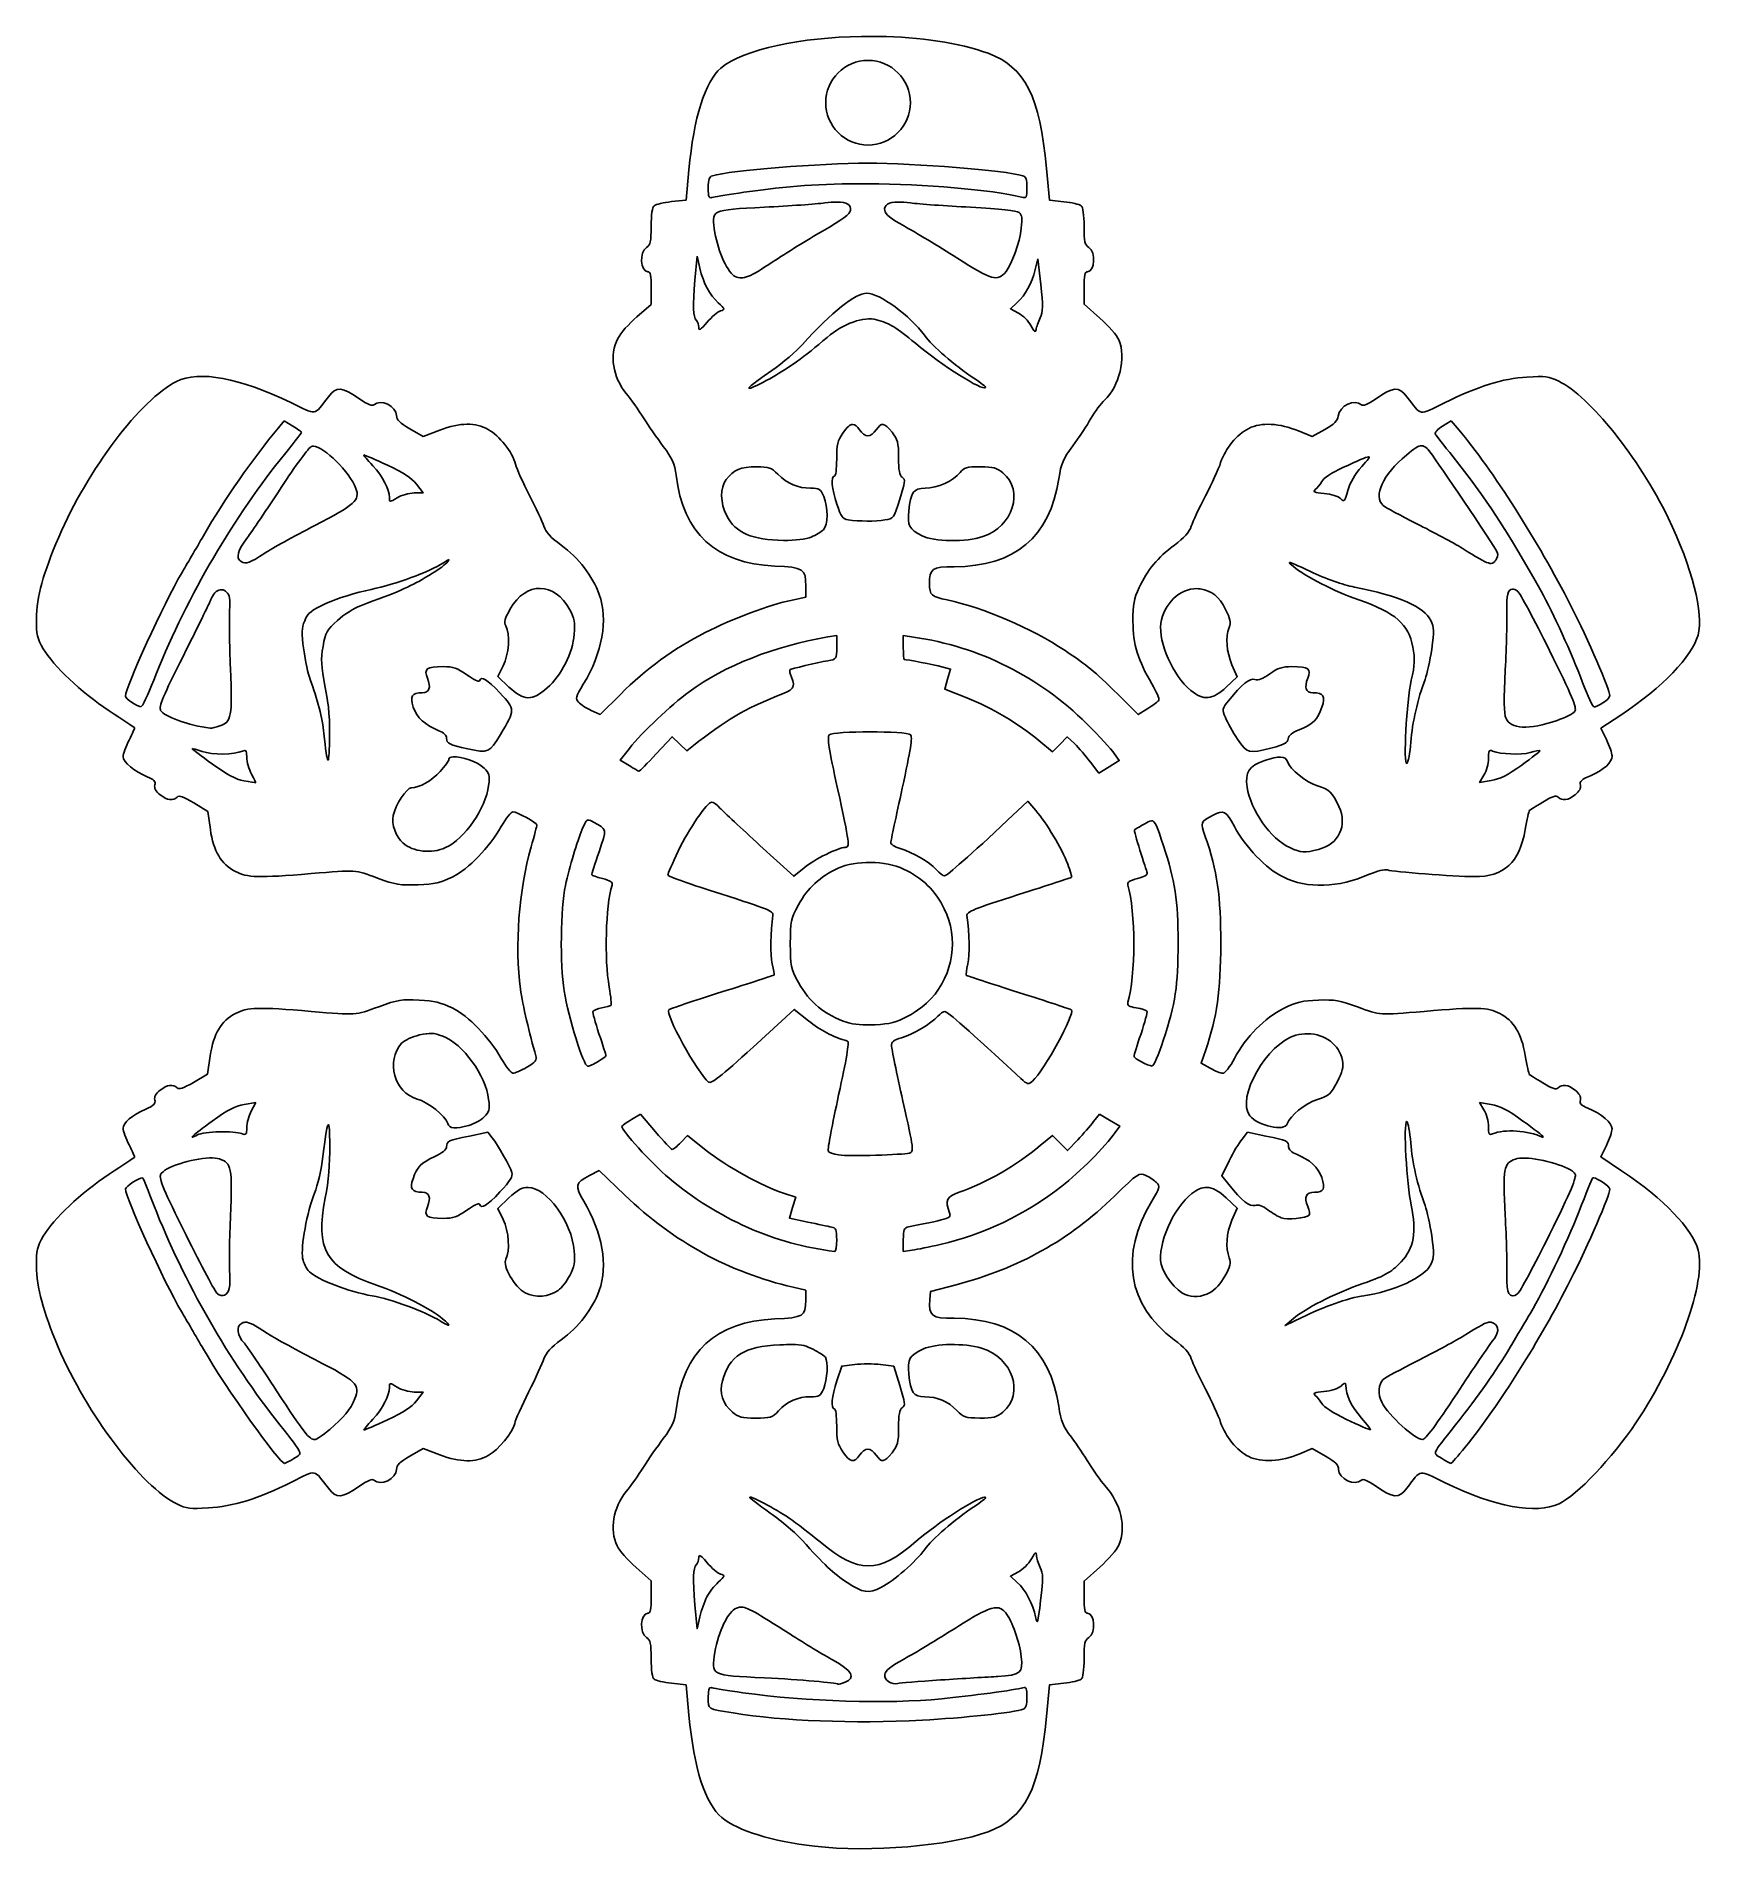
# Model space of a CAD drawing. Extents: x 50 to 120.3, y 86.8 to 163.3.
import ezdxf

# ---------------------------------------------------------------- set-up
doc = ezdxf.new("R2010")
doc.units = 0
doc.layers.add('Layer_1', color=7, linetype='CONTINUOUS')

msp = doc.modelspace()

# ---------------------------------------------------------------- linework, layer by layer
at = {"layer": 'Layer_1', "color": 7}
for points in [[(85.436716, 163.297773), (85.436716, 163.297773)], [(84.984167, 162.287948), (84.984167, 162.287948)], [(77.444645, 157.679786), (77.328339, 156.41144), (76.71704, 156.342539)], [(84.965977, 157.960908), (84.965977, 157.960908)], [(93.219874, 156.341988), (92.61409, 156.41034), (92.493372, 157.740972)], [(83.670069, 156.324349), (83.670069, 156.324349)], [(86.260229, 156.324349), (86.260229, 156.324349)], [(77.698755, 153.041312), (77.788603, 154.042868), (77.788603, 154.042868)], [(77.788603, 154.042868), (77.90546, 153.542366)], [(92.021533, 153.48945), (92.136186, 153.938138), (92.136186, 153.938138)], [(92.136186, 153.938138), (92.255247, 152.852796)], [(75.855491, 152.706173), (75.855491, 152.02046), (75.251908, 151.495702)], [(84.93125, 152.490645), (84.93125, 152.490645)], [(94.740126, 151.440031), (94.076464, 152.025972), (94.076464, 152.708927)], [(91.314874, 151.651147), (90.976427, 151.833598), (91.264715, 152.097078)], [(60.165147, 146.826908), (60.406579, 147.119604), (60.406579, 147.119604)], [(60.406579, 147.119604), (60.772588, 146.894159)], [(84.347513, 146.968019), (84.347513, 146.968019)], [(109.159918, 146.893606), (109.527027, 147.120157), (109.527027, 147.120157)], [(109.527027, 147.120157), (109.859408, 146.72714)], [(61.640201, 146.048043), (61.640201, 146.048043)], [(66.955018, 146.723832), (66.25332, 146.46366), (65.698246, 146.78171)], [(104.204493, 146.755802), (103.669812, 146.454287), (103.103164, 146.689658)], [(108.274115, 146.068436), (108.274115, 146.068436)], [(63.766237, 145.682588), (63.766237, 145.682588)], [(106.042796, 145.601559), (106.042796, 145.601559)], [(80.293326, 145.18098), (80.293326, 145.18098)], [(89.70312, 145.182083), (89.70312, 145.182083)], [(65.97661, 144.445108), (66.254424, 144.080756), (65.873534, 144.080756)], [(67.337009, 141.274519), (67.337009, 141.274519)], [(102.728889, 141.149393), (102.728889, 141.149393)], [(57.789961, 140.007274), (57.789961, 140.007274)], [(71.186698, 140.064048), (71.186698, 140.064048)], [(82.363138, 140.16437), (82.363138, 139.689774), (81.787119, 139.570713)], [(98.818567, 140.054678), (98.818567, 140.054678)], [(112.102855, 140.035386), (112.102855, 140.035386)], [(83.28918, 138.019041), (83.664558, 138.082981), (83.664558, 138.082981)], [(83.664558, 138.082981), (83.664558, 137.58248)], [(86.467487, 138.076368), (86.893575, 138.014079)], [(86.467487, 137.574761), (86.467487, 138.076368), (86.467487, 138.076368)], [(67.102742, 136.770537), (67.102742, 136.770537)], [(69.870396, 135.912297), (69.402966, 136.353269), (69.625656, 136.799203)], [(89.140329, 135.458094), (88.211533, 135.823549), (88.333902, 136.245782), (88.45627, 136.668562), (88.087508, 136.763925)], [(100.301888, 136.85267), (100.52017, 136.34555), (100.057701, 135.907886)], [(102.827006, 136.770537), (102.827006, 136.770537)], [(74.559583, 135.599205), (73.71402, 134.75695), (73.335885, 134.927274)], [(96.759779, 135.007752), (96.356289, 134.753092), (95.491983, 135.604717)], [(116.061132, 133.698063), (115.826314, 134.178174), (116.660854, 134.733246)], [(77.632608, 133.448915), (77.358105, 133.229532), (77.047217, 133.524432), (76.735782, 133.818781), (76.062197, 133.093382)], [(85.063542, 134.024383), (85.063542, 134.024383)], [(93.681793, 133.514509), (93.371458, 133.810512), (93.05892, 133.497973), (92.746381, 133.185435), (92.173117, 133.661685)], [(56.532639, 133.318277), (56.532639, 133.318277)], [(74.925039, 132.606659), (74.546353, 132.839823), (74.937166, 133.3293)], [(95.346464, 133.118187), (95.554269, 132.817773), (95.128182, 132.553742), (94.701541, 132.289709), (94.346559, 132.753832)], [(111.181224, 133.240005), (111.181224, 133.240005)], [(67.526075, 132.973768), (67.526075, 132.973768)], [(102.349653, 132.960537), (102.349653, 132.960537)], [(111.207132, 131.977171), (110.719306, 131.9), (110.907822, 132.208681)], [(56.604298, 131.032937), (57.191893, 130.675751), (57.301584, 129.916728)], [(90.860121, 130.308642), (91.707341, 131.103493), (92.050195, 130.709375)], [(73.205797, 130.311397), (73.205797, 130.311397)], [(96.908056, 130.284388), (96.908056, 130.284388)], [(80.433884, 129.244797), (81.858776, 127.945581), (82.293686, 128.302217)], [(85.091103, 128.529318), (85.091103, 128.529318)], [(82.47724, 121.859064), (81.879172, 122.341376), (80.143945, 120.756631)], [(66.62098, 121.332652), (66.62098, 121.332652)], [(103.493423, 121.31777), (103.493423, 121.31777)], [(57.296623, 120.390075), (57.176458, 119.611206), (56.594375, 119.271106)], [(99.381358, 119.865316), (99.002122, 120.078637), (99.195599, 120.641427)], [(58.727027, 118.340656), (59.218711, 118.418377), (59.218711, 118.418377)], [(59.218711, 118.418377), (59.026888, 118.060638)], [(75.022052, 117.703452), (75.404596, 117.931654), (75.404596, 117.931654)], [(75.404596, 117.931654), (76.037392, 117.19027)], [(94.479401, 117.617461), (94.727449, 117.936062), (94.727449, 117.936062)], [(94.727449, 117.936062), (95.152436, 117.682505), (95.577973, 117.429496), (95.388354, 117.164362)], [(110.719306, 118.417274), (111.208233, 118.340103)], [(110.907822, 118.108593), (110.719306, 118.417274), (110.719306, 118.417274)], [(62.271893, 117.502809), (62.271893, 117.502809)], [(68.204072, 117.01002), (68.980183, 117.170424), (68.980183, 117.170424)], [(68.980183, 117.170424), (69.165391, 116.934506)], [(77.099033, 116.740478), (77.378498, 117.032621), (78.173351, 116.404236)], [(92.2332, 116.608187), (92.74197, 117.035928), (93.063328, 116.717325), (93.384686, 116.398174), (93.808019, 116.849066)], [(100.726325, 116.883794), (100.958385, 117.169324), (100.958385, 117.169324)], [(100.958385, 117.169324), (101.731741, 117.00947)], [(107.650139, 117.618012), (107.650139, 117.618012)], [(116.702197, 115.5482), (115.825214, 116.137449), (116.060581, 116.61866)], [(57.264653, 116.08839), (57.264653, 116.08839)], [(73.263675, 115.353068), (73.664961, 115.557569), (74.74865, 114.519632)], [(100.167392, 114.969974), (99.869185, 115.343699), (100.181723, 115.971533)], [(112.636433, 116.085633), (112.636433, 116.085633)], [(54.446289, 115.247235), (54.446289, 115.247235)], [(70.679578, 114.846502), (70.679578, 114.846502)], [(99.234185, 114.848706), (99.234185, 114.848706)], [(115.528107, 115.254951), (115.528107, 115.254951)], [(69.624552, 113.499882), (69.400208, 113.96125), (69.868742, 114.403876)], [(81.425519, 114.603416), (81.940355, 114.4375), (81.808063, 113.998182), (81.675772, 113.558863), (82.444717, 113.391844)], [(100.057701, 114.409388), (100.52017, 113.972274), (100.301888, 113.465157)], [(86.843416, 112.209488), (86.467487, 112.156021), (86.467487, 112.648256)], [(81.837279, 110.644589), (82.363138, 110.521667), (82.363138, 110.099987)], [(87.588107, 110.111564), (87.618976, 110.473711), (88.688884, 110.752076)], [(103.237659, 109.372935), (102.536515, 109.030077), (102.887089, 109.328838)], [(58.76892, 109.173945), (58.76892, 109.173945)], [(111.168547, 109.178907), (111.168547, 109.178907)], [(81.78877, 108.234673), (81.78877, 108.234673)], [(88.45627, 108.235226), (88.45627, 108.235226)], [(83.671723, 106.711116), (83.878979, 107.32517), (84.42248, 107.392968)], [(84.967078, 107.42108), (84.967078, 107.42108)], [(85.514437, 107.392418), (86.062896, 107.324066), (86.320864, 106.507716)], [(64.882999, 106.583786), (64.882999, 106.583786)], [(105.047299, 106.599771), (105.047299, 106.599771)], [(65.873534, 106.23652), (66.254424, 106.23652), (65.973853, 105.868858)], [(65.698246, 103.535563), (66.25332, 103.853616), (66.955018, 103.593441)], [(103.15608, 103.634784), (103.675877, 103.85527), (104.232603, 103.536667)], [(89.888328, 101.814671), (89.888328, 101.814671)], [(92.047438, 99.467595), (92.047438, 99.467595)], [(75.218838, 98.854092), (75.855491, 98.291855), (75.855491, 97.608346)], [(77.895537, 99.354046), (77.895537, 99.354046)], [(91.265815, 98.219645), (90.976427, 98.483675), (91.309362, 98.663372)], [(94.076464, 97.601181), (94.077014, 98.27697), (94.740126, 98.870077)], [(77.90546, 96.77546), (77.788603, 96.274956), (77.698755, 97.275965)], [(79.616983, 97.182809), (79.616983, 97.182809)], [(90.353555, 97.155797), (90.353555, 97.155797)], [(76.71704, 93.975285), (77.328339, 93.905833), (77.444645, 92.637487)], [(78.383364, 93.795039), (78.383364, 93.795039)], [(92.493372, 92.576301), (92.61409, 93.906937), (93.219874, 93.975839)]]:
    msp.add_lwpolyline(points, dxfattribs=at)
for points in [[(84.704149, 163.297222), (82.194835, 163.253943), (79.760228, 162.783445), (78.789059, 161.962729)], [(85.436716, 163.297773), (85.192624, 163.301695), (84.94811, 163.301456), (84.704149, 163.297222)], [(90.041016, 162.586705), (88.826159, 163.041241), (87.145343, 163.270222), (85.436716, 163.297773)], [(83.203189, 160.50697), (83.203226, 161.490562), (84.000575, 162.287911), (84.984167, 162.287948)], [(84.984167, 162.287948), (85.967758, 162.287911), (86.765108, 161.490562), (86.765144, 160.50697)], [(92.493372, 157.740972), (92.219475, 160.773484), (91.596506, 162.004721), (90.041016, 162.586705)], [(78.789059, 161.962729), (78.124482, 161.401104), (77.645051, 159.873635), (77.444645, 157.679786)], [(83.72465, 159.247292), (83.39064, 159.581406), (83.203061, 160.034536), (83.203189, 160.50697)], [(86.765144, 160.50697), (86.765273, 160.034536), (86.577693, 159.581406), (86.243683, 159.247292)], [(84.984167, 158.725442), (84.511732, 158.72546), (84.05866, 158.913179), (83.72465, 159.247292)], [(86.243683, 159.247292), (85.909673, 158.913179), (85.456601, 158.72546), (84.984167, 158.725442)], [(78.433524, 157.435599), (79.158637, 157.652417), (82.995711, 157.960908), (84.965977, 157.960908)], [(84.965977, 157.960908), (86.936241, 157.960908), (90.773315, 157.652417), (91.498428, 157.435599)], [(78.258238, 156.92848), (78.258238, 157.274764), (78.300072, 157.395699), (78.433524, 157.435599)], [(78.483686, 156.528297), (78.275112, 156.477579), (78.258238, 156.507526), (78.258238, 156.92848)], [(79.759748, 156.735556), (79.181571, 156.651843), (78.607581, 156.558427), (78.483686, 156.528297)], [(85.001806, 157.094949), (82.869919, 157.096078), (81.693481, 157.015534), (79.759748, 156.735556)], [(91.448269, 156.529401), (90.184899, 156.842078), (87.315878, 157.093758), (85.001806, 157.094949)], [(91.673714, 156.92848), (91.673714, 156.507235), (91.657006, 156.477743), (91.448269, 156.529401)], [(91.498428, 157.435599), (91.631877, 157.395699), (91.67372, 157.274764), (91.673714, 156.92848)], [(75.980617, 156.171661), (75.90026, 156.106666), (75.855491, 155.79665), (75.855491, 155.305702)], [(76.71704, 156.342539), (76.380746, 156.304379), (76.049449, 156.227335), (75.980617, 156.171661)], [(78.538256, 155.035057), (78.376684, 156.010106), (78.34052, 155.991432), (80.622953, 156.108272)], [(80.622953, 156.108272), (81.662611, 156.161493), (82.806134, 156.242217), (83.164053, 156.287418)], [(84.247191, 155.977083), (84.223767, 155.817673), (83.90772, 155.583533), (83.063732, 155.098997)], [(83.164053, 156.287418), (83.359887, 156.31214), (83.528241, 156.324553), (83.670069, 156.324349)], [(83.670069, 156.324349), (84.095562, 156.323785), (84.28138, 156.209623), (84.247191, 155.977083)], [(85.685314, 155.972675), (85.651298, 156.209115), (85.834161, 156.323709), (86.260229, 156.324349)], [(86.517647, 155.309563), (85.93759, 155.628657), (85.708467, 155.811741), (85.685314, 155.972675)], [(86.260229, 156.324349), (86.402251, 156.324519), (86.570941, 156.312298), (86.767899, 156.287418)], [(86.767899, 156.287418), (87.125818, 156.242217), (88.265463, 156.161778), (89.300183, 156.108825)], [(89.300183, 156.108825), (90.574312, 156.043617), (91.232039, 155.970143), (91.338575, 155.881723)], [(93.951888, 156.171661), (93.883057, 156.227335), (93.553362, 156.304153), (93.219874, 156.341988)], [(94.076464, 155.305702), (94.076464, 155.79665), (94.032245, 156.106666), (93.951888, 156.171661)], [(75.855491, 155.305702), (75.855491, 154.649533), (75.826688, 154.523357), (75.654848, 154.416042)], [(88.720303, 153.976723), (87.949399, 154.467604), (86.958162, 155.067233), (86.517647, 155.309563)], [(91.433938, 155.224673), (91.362112, 154.613529), (91.037308, 153.68924), (90.792323, 153.400152)], [(91.338575, 155.881723), (91.461438, 155.779754), (91.482314, 155.63626), (91.433938, 155.224673)], [(94.277104, 154.416042), (94.105264, 154.523357), (94.076464, 154.649533), (94.076464, 155.305702)], [(79.395396, 153.188485), (79.098493, 153.311297), (78.671383, 154.231649), (78.538256, 155.035057)], [(83.063732, 155.098997), (82.43049, 154.735449), (81.495358, 154.158638), (80.985651, 153.81687)], [(75.654848, 154.416042), (75.350029, 154.22568), (75.399923, 153.391883), (75.716034, 153.391883)], [(80.985651, 153.81687), (79.994656, 153.152389), (79.733267, 153.048729), (79.395396, 153.188485)], [(90.792323, 153.400152), (90.42575, 152.967587), (90.211278, 153.027328), (88.720303, 153.976723)], [(94.215921, 153.391883), (94.532032, 153.391883), (94.581921, 154.22568), (94.277104, 154.416042)], [(75.716034, 153.391883), (75.82167, 153.391883), (75.855491, 153.225626), (75.855491, 152.706173)], [(77.761042, 151.345772), (77.615994, 151.49082), (77.599565, 151.933567), (77.698755, 153.041312)], [(77.90546, 153.542366), (78.056105, 152.895852), (78.304695, 152.428717), (78.680468, 152.085504)], [(91.264715, 152.097078), (91.610626, 152.41302), (91.865921, 152.882463), (92.021533, 153.48945)], [(94.076464, 152.708927), (94.076464, 153.226015), (94.110342, 153.391883), (94.215921, 153.391883)], [(82.226988, 150.332089), (83.465947, 151.707894), (84.446274, 152.490645), (84.93125, 152.490645)], [(84.93125, 152.490645), (85.461689, 152.490645), (86.76366, 151.540268), (87.359355, 150.717937)], [(92.255247, 152.852796), (92.354631, 151.94257), (92.35013, 151.71664), (92.230442, 151.453259)], [(75.251908, 151.495702), (74.920069, 151.207073), (74.559665, 150.79646), (74.450993, 150.583441)], [(78.77252, 151.7443), (78.657828, 151.707902), (78.405093, 151.49279), (78.210833, 151.265846)], [(78.680468, 152.085504), (78.969066, 151.821909), (78.972441, 151.807752), (78.77252, 151.7443)], [(85.339149, 151.371129), (84.801673, 151.51872), (83.948936, 151.214073), (83.264375, 150.629743)], [(91.839079, 151.123081), (91.737084, 151.313516), (91.501062, 151.550877), (91.314874, 151.651147)], [(92.230442, 151.453259), (92.151965, 151.280536), (92.073764, 151.057425), (92.056258, 150.957716)], [(95.540491, 150.523909), (95.464703, 150.705296), (95.104853, 151.117829), (94.740126, 151.440031)], [(77.858056, 151.051425), (77.858056, 151.160447), (77.814136, 151.292677), (77.761042, 151.345772)], [(78.210833, 151.265846), (77.931018, 150.938943), (77.858056, 150.894371), (77.858056, 151.051425)], [(83.264375, 150.629743), (82.297597, 149.804514), (81.59102, 149.296054), (80.847297, 148.890658)], [(86.977361, 150.381147), (86.166178, 151.058893), (85.907558, 151.215041), (85.339149, 151.371129)], [(87.359355, 150.717937), (87.689154, 150.262662), (88.614795, 149.458893), (89.442397, 148.909401)], [(92.056258, 150.957716), (92.032015, 150.819605), (91.980362, 150.859299), (91.839079, 151.123081)], [(74.450993, 150.583441), (74.093555, 149.882813), (74.232979, 148.975181), (74.807078, 148.263377)], [(80.940453, 149.237924), (81.397015, 149.561201), (81.976098, 150.05349), (82.226988, 150.332089)], [(89.932978, 148.51418), (89.79156, 148.372764), (88.108169, 149.436352), (86.977361, 150.381147)], [(94.935257, 147.98777), (95.568259, 148.570996), (95.854729, 149.771832), (95.540491, 150.523909)], [(60.687701, 147.884141), (58.541093, 148.930449), (56.827485, 149.247644), (55.87945, 148.774355)], [(80.014961, 148.487721), (79.88775, 148.485746), (79.957653, 148.542038), (80.940453, 149.237924)], [(55.87945, 148.774355), (54.373997, 148.022785), (52.144388, 145.077723), (50.919064, 142.222058)], [(63.589298, 148.034072), (62.8234, 148.559953), (62.618295, 148.575822), (62.275201, 148.13384)], [(80.847297, 148.890658), (80.442094, 148.669791), (80.067274, 148.488571), (80.014961, 148.487721)], [(89.442397, 148.909401), (89.735279, 148.714933), (89.955864, 148.537068), (89.932978, 148.51418)], [(107.656754, 148.13384), (107.313659, 148.575822), (107.108557, 148.559953), (106.342657, 148.034072)], [(112.714154, 148.959563), (111.689617, 148.895871), (110.68407, 148.582294), (109.244254, 147.876975)], [(114.053056, 148.784825), (113.637179, 148.986148), (113.478138, 149.007055), (112.714154, 148.959563)], [(118.659563, 143.029589), (117.432266, 145.557464), (115.35248, 148.155786), (114.053056, 148.784825)], [(62.275201, 148.13384), (61.635457, 147.309706), (61.810262, 147.336983), (60.687701, 147.884141)], [(64.185159, 147.788781), (64.122876, 147.726497), (63.910419, 147.813588), (63.589298, 148.034072)], [(65.142621, 147.336232), (65.142621, 147.734335), (64.455588, 148.059209), (64.185159, 147.788781)], [(74.807078, 148.263377), (74.996946, 148.027964), (75.321479, 147.569249), (75.528619, 147.24418)], [(94.366952, 147.216618), (94.531589, 147.504377), (94.78717, 147.851333), (94.935257, 147.98777)], [(105.746793, 147.788781), (105.473466, 148.06211), (104.822125, 147.749024), (104.770592, 147.319697)], [(106.342657, 148.034072), (106.021539, 147.813583), (105.809076, 147.726494), (105.746793, 147.788781)], [(109.244254, 147.876975), (108.119991, 147.326236), (108.307412, 147.295648), (107.656754, 148.13384)], [(57.012197, 142.278832), (57.896791, 143.805118), (59.077691, 145.50866), (60.165147, 146.826908)], [(60.772588, 146.894159), (60.973767, 146.769826), (61.138043, 146.651423), (61.138043, 146.63178)], [(65.698246, 146.78171), (65.270304, 147.026555), (65.142621, 147.153332), (65.142621, 147.336232)], [(68.99286, 146.756906), (68.460719, 147.058314), (67.829131, 147.047832), (66.955018, 146.723832)], [(75.528619, 147.24418), (75.735761, 146.919113), (76.113341, 146.377523), (76.367019, 146.040327)], [(83.928591, 146.603668), (84.102019, 146.853925), (84.229208, 146.973066), (84.347513, 146.968019)], [(84.347513, 146.968019), (84.439529, 146.964097), (84.525939, 146.885145), (84.624774, 146.734306)], [(85.325368, 146.734306), (85.543667, 147.067472), (85.664559, 147.050301), (85.992341, 146.639496)], [(93.598007, 146.062924), (93.856195, 146.409626), (94.202309, 146.928855), (94.366952, 147.216618)], [(101.011855, 146.797695), (100.491397, 146.532178), (100.028798, 145.971783), (99.825088, 145.358472)], [(103.103164, 146.689658), (102.302112, 147.022062), (101.529563, 147.06181), (101.011855, 146.797695)], [(104.770592, 147.319697), (104.746659, 147.120352), (104.609601, 146.984081), (104.204493, 146.755802)], [(108.857852, 146.561224), (108.822064, 146.619131), (108.958041, 146.768838), (109.159918, 146.893606)], [(61.138043, 146.63178), (61.138043, 146.612137), (60.736353, 146.094573), (60.245075, 145.481394)], [(60.278145, 144.3051), (60.878717, 145.226254), (61.45493, 146.006689), (61.559172, 146.039774)], [(61.559172, 146.039774), (61.583161, 146.047365), (61.610251, 146.049877), (61.640201, 146.048043)], [(61.640201, 146.048043), (62.089465, 146.020554), (63.163204, 144.976222), (63.42724, 144.271476)], [(70.146003, 145.292325), (70.007164, 145.807934), (69.47535, 146.483622), (68.99286, 146.756906)], [(76.367019, 146.040327), (76.748685, 145.533004), (76.840433, 145.323587), (76.901698, 144.828755)], [(83.664558, 145.502341), (83.664558, 146.117698), (83.703185, 146.278407), (83.928591, 146.603668)], [(84.624774, 146.734306), (84.714972, 146.596646), (84.872819, 146.484053), (84.975347, 146.484053)], [(84.975347, 146.484053), (85.077873, 146.484053), (85.235169, 146.596646), (85.325368, 146.734306)], [(85.992341, 146.639496), (86.235196, 146.335128), (86.267397, 146.209234), (86.267397, 145.573997)], [(93.013719, 144.681579), (93.112821, 145.331379), (93.191765, 145.517411), (93.598007, 146.062924)], [(107.640769, 145.671564), (107.978377, 145.950253), (108.141366, 146.066647), (108.274115, 146.068436)], [(108.274115, 146.068436), (108.353767, 146.069568), (108.422657, 146.029453), (108.511687, 145.958194)], [(109.604198, 145.60652), (109.229364, 146.0737), (108.893641, 146.503315), (108.857852, 146.561224)], [(109.859408, 146.72714), (111.234576, 145.101266), (113.215141, 141.992845), (114.550802, 139.364007)], [(60.245075, 145.481394), (58.141018, 142.855263), (56.156829, 139.398464), (54.916476, 136.197274)], [(64.136654, 145.226181), (63.905184, 145.477296), (63.738571, 145.682588), (63.766237, 145.682588)], [(63.766237, 145.682588), (63.793895, 145.682588), (64.239575, 145.486302), (64.757323, 145.246024)], [(70.73856, 143.970512), (70.469334, 144.487814), (70.202546, 145.08234), (70.146003, 145.292325)], [(83.564236, 144.781901), (83.621708, 144.781901), (83.664558, 145.088775), (83.664558, 145.502341)], [(86.267397, 145.573997), (86.267397, 145.038209), (86.307614, 144.824666), (86.42339, 144.740008)], [(99.825088, 145.358472), (99.737195, 145.093849), (99.449469, 144.461446), (99.185126, 143.953423)], [(104.972886, 145.152317), (105.620549, 145.448817), (105.944148, 145.597015), (106.042796, 145.601559)], [(106.042796, 145.601559), (106.141444, 145.606102), (106.01511, 145.466885), (105.764982, 145.188699)], [(106.666219, 143.556548), (106.22996, 143.942233), (106.650104, 144.85376), (107.640769, 145.671564)], [(108.511687, 145.958194), (108.63335, 145.860819), (110.372751, 143.301888), (111.397299, 141.712734)], [(113.313326, 139.942783), (111.93397, 142.422924), (110.934249, 143.948792), (109.604198, 145.60652)], [(64.842209, 143.885075), (64.842209, 144.238451), (64.570497, 144.755516), (64.136654, 145.226181)], [(64.757323, 145.246024), (65.43914, 144.929571), (65.775507, 144.708766), (65.97661, 144.445108)], [(76.901698, 144.828755), (77.206004, 142.370735), (78.571677, 141.115933), (81.061718, 141.004424)], [(79.037657, 143.119987), (78.756699, 143.668929), (78.749375, 144.285991), (79.018915, 144.649059)], [(79.018915, 144.649059), (79.316699, 145.050181), (79.625232, 145.179281), (80.293326, 145.18098)], [(80.293326, 145.18098), (80.814886, 145.182391), (80.909942, 145.148654), (81.191255, 144.867341)], [(81.191255, 144.867341), (81.584475, 144.47412), (82.036858, 144.280846), (82.564882, 144.280846)], [(83.671723, 143.605607), (83.449233, 144.264429), (83.401857, 144.781901), (83.564236, 144.781901)], [(86.42339, 144.740008), (86.562331, 144.638413), (86.55105, 144.539607), (86.322518, 143.816173)], [(87.390772, 144.280846), (87.880944, 144.280846), (88.592093, 144.60037), (88.859761, 144.940651)], [(88.602896, 140.977412), (91.156807, 140.977412), (92.638586, 142.221852), (93.013719, 144.681579)], [(88.859761, 144.940651), (89.025939, 145.151911), (89.131394, 145.182083), (89.70312, 145.182083)], [(89.70312, 145.182083), (90.256589, 145.182083), (90.403237, 145.14321), (90.658377, 144.928524)], [(90.658377, 144.928524), (91.560811, 144.169176), (91.091628, 142.676898), (89.813364, 142.24135)], [(103.805411, 144.220764), (103.88808, 144.281718), (104.012182, 144.437172), (104.081021, 144.566376)], [(104.081021, 144.566376), (104.157266, 144.709482), (104.505517, 144.938353), (104.972886, 145.152317)], [(105.764982, 145.188699), (105.472351, 144.863223), (105.269228, 144.516493), (105.176836, 144.184383)], [(58.863176, 142.206623), (59.040751, 142.439513), (59.677571, 143.383947), (60.278145, 144.3051)], [(63.42724, 144.271476), (63.611204, 143.780452), (63.395471, 143.585572), (61.696425, 142.707677)], [(65.167978, 143.881767), (64.842768, 143.683531), (64.842209, 143.683243), (64.842209, 143.885075)], [(65.873534, 144.080756), (65.664241, 144.080587), (65.346938, 143.99088), (65.167978, 143.881767)], [(71.34159, 142.679015), (71.278874, 142.871742), (71.007786, 143.453213), (70.73856, 143.970512)], [(82.564882, 144.280846), (82.936721, 144.280843), (82.986903, 144.249943), (83.118853, 143.934131)], [(83.118853, 143.934131), (83.314469, 143.465938), (83.306796, 142.736343), (83.103971, 142.533493)], [(86.322518, 143.816173), (86.070375, 143.017995), (86.061542, 143.004691), (85.691926, 142.943598)], [(86.696242, 143.323385), (86.778708, 144.122395), (86.893753, 144.280846), (87.390772, 144.280846)], [(99.185126, 143.953423), (98.920788, 143.445401), (98.652635, 142.871742), (98.589262, 142.679015)], [(104.179686, 144.059257), (103.765607, 144.099044), (103.68676, 144.133275), (103.805411, 144.220764)], [(104.86981, 143.842631), (104.776205, 143.936233), (104.475565, 144.030828), (104.179686, 144.059257)], [(105.176836, 144.184383), (105.04542, 143.711982), (105.024321, 143.688117), (104.86981, 143.842631)], [(81.424969, 142.085355), (80.113533, 142.096136), (79.404549, 142.403143), (79.037657, 143.119987)], [(84.147423, 142.950764), (83.919475, 142.98563), (83.848047, 143.083487), (83.671723, 143.605607)], [(87.261787, 142.276628), (86.709685, 142.568508), (86.63296, 142.710232), (86.696242, 143.323385)], [(108.085599, 142.780437), (107.401374, 143.122045), (106.762581, 143.471354), (106.666219, 143.556548)], [(119.916883, 138.100069), (120.165091, 138.997186), (119.664855, 140.958981), (118.659563, 143.029589)], [(50.919064, 142.222058), (50.264774, 140.697225), (49.996039, 139.705355), (49.985303, 138.774758)], [(56.087809, 140.695743), (56.292993, 141.043498), (56.709014, 141.755716), (57.012197, 142.278832)], [(58.595839, 141.197899), (58.359223, 141.330314), (58.446817, 141.66056), (58.863176, 142.206623)], [(61.696425, 142.707677), (60.820704, 142.255193), (59.875242, 141.734076), (59.59519, 141.549576)], [(72.060923, 141.889673), (71.630492, 142.20213), (71.422717, 142.429708), (71.34159, 142.679015)], [(82.59134, 142.225916), (82.37275, 142.134583), (81.929345, 142.081203), (81.424969, 142.085355)], [(83.103971, 142.533493), (83.015887, 142.445408), (82.785303, 142.306959), (82.59134, 142.225916)], [(85.691926, 142.943598), (85.296959, 142.878309), (84.598566, 142.881741), (84.147423, 142.950764)], [(89.813364, 142.24135), (89.129466, 142.008322), (87.732661, 142.027694), (87.261787, 142.276628)], [(98.589262, 142.679015), (98.50919, 142.435502), (98.292827, 142.193325), (97.879848, 141.885265)], [(109.987842, 141.754627), (109.625841, 141.977385), (108.769825, 142.438833), (108.085599, 142.780437)], [(59.59519, 141.549576), (58.947307, 141.122751), (58.813819, 141.075911), (58.595839, 141.197899)], [(73.667716, 139.811592), (73.392659, 140.58838), (72.80354, 141.350603), (72.060923, 141.889673)], [(97.879848, 141.885265), (97.160402, 141.348583), (96.75412, 140.859387), (96.397631, 140.098776)], [(111.439743, 141.309797), (111.240787, 140.994292), (111.206692, 141.004605), (109.987842, 141.754627)], [(111.397299, 141.712734), (111.509079, 141.539356), (111.519583, 141.436413), (111.439743, 141.309797)], [(53.729709, 135.533061), (53.729145, 135.896933), (55.349233, 139.443981), (56.087809, 140.695743)], [(64.073264, 140.022708), (65.131307, 140.244363), (66.489207, 140.744875), (67.113768, 141.143881)], [(67.250468, 141.141124), (67.170698, 141.040653), (66.76504, 140.759241), (66.349231, 140.515494)], [(67.113768, 141.143881), (67.249994, 141.230904), (67.31933, 141.274855), (67.337009, 141.274519)], [(67.337009, 141.274519), (67.354676, 141.274237), (67.320555, 141.229409), (67.250468, 141.141124)], [(81.061718, 141.004424), (82.275138, 140.950085), (82.363138, 140.893073), (82.363138, 140.16437)], [(87.570468, 140.258076), (87.567505, 140.899011), (87.680157, 140.977412), (88.602896, 140.977412)], [(102.887089, 140.984028), (102.771044, 141.081445), (102.709924, 141.139078), (102.728889, 141.149393)], [(102.728889, 141.149393), (102.760489, 141.16658), (103.014083, 141.052924), (103.602014, 140.775118)], [(105.635448, 139.580633), (104.600299, 139.943119), (103.392405, 140.559817), (102.887089, 140.984028)], [(103.602014, 140.775118), (104.251633, 140.468162), (104.974147, 140.211171), (105.454097, 140.116965)], [(57.323632, 139.594414), (57.412763, 139.833142), (57.566204, 139.979901), (57.720507, 140.004519)], [(57.720507, 140.004519), (57.743649, 140.008216), (57.766986, 140.009108), (57.789961, 140.007274)], [(57.789961, 140.007274), (57.858886, 140.001573), (57.925888, 139.970568), (57.985643, 139.910813)], [(62.193068, 139.436767), (62.62493, 139.636298), (63.437448, 139.889505), (64.073264, 140.022708)], [(66.349231, 140.515494), (65.670405, 140.117569), (65.185262, 139.907968), (63.619064, 139.334241)], [(69.924414, 139.197539), (70.254162, 139.781205), (70.721931, 140.069735), (71.186698, 140.064048)], [(71.186698, 140.064048), (71.651464, 140.058376), (72.112923, 139.758811), (72.43079, 139.167222)], [(88.320121, 139.575121), (87.648779, 139.713695), (87.572664, 139.78285), (87.570468, 140.258076)], [(96.397631, 140.098776), (96.17049, 139.614144), (96.12961, 139.393813), (96.133048, 138.674437)], [(97.310442, 138.596162), (97.418906, 139.404811), (98.128054, 140.072159), (98.818567, 140.054678)], [(98.818567, 140.054678), (98.864601, 140.05355), (98.910682, 140.049423), (98.956371, 140.042001)], [(98.956371, 140.042001), (99.468963, 139.958819), (99.751998, 139.73148), (100.032343, 139.178246)], [(105.454097, 140.116965), (107.325795, 139.749579), (108.397573, 139.283196), (108.666579, 138.719084)], [(111.870242, 139.153441), (111.851587, 139.751086), (111.922024, 140.032318), (112.102855, 140.035386)], [(112.102855, 140.035386), (112.163132, 140.036515), (112.235508, 140.006619), (112.321137, 139.947191)], [(112.321137, 139.947191), (112.417135, 139.88057), (113.024387, 138.75395), (113.670512, 137.444123)], [(115.06123, 136.098606), (114.581872, 137.356332), (113.821281, 139.029464), (113.313326, 139.942783)], [(56.168838, 137.231353), (56.748813, 138.38313), (57.268344, 139.446332), (57.323632, 139.594414)], [(57.985643, 139.910813), (58.113137, 139.783395), (58.141799, 139.605954), (58.112423, 139.135252)], [(61.273642, 138.704753), (61.410506, 139.032312), (61.538132, 139.134168), (62.193068, 139.436767)], [(63.619064, 139.334241), (63.359055, 139.238994), (62.924004, 138.961285), (62.652783, 138.717431)], [(69.741963, 138.486471), (69.656475, 138.646206), (69.692416, 138.7869), (69.924414, 139.197539)], [(72.43079, 139.167222), (72.628447, 138.799379), (72.660468, 138.625852), (72.618755, 138.138655)], [(73.000195, 136.025296), (73.806677, 137.364593), (74.048493, 138.736232), (73.667716, 139.811592)], [(81.787119, 139.570713), (80.837174, 139.373671), (79.27671, 138.789871), (78.123742, 138.200941)], [(93.275548, 137.446327), (91.867705, 138.387163), (89.826558, 139.264174), (88.320121, 139.575121)], [(100.032343, 139.178246), (100.23398, 138.780335), (100.263446, 138.633134), (100.183377, 138.422531)], [(107.912518, 137.596258), (107.732573, 138.563865), (107.190692, 139.03602), (105.635448, 139.580633)], [(111.803547, 136.633284), (111.852611, 137.618494), (111.882747, 138.752514), (111.870242, 139.153441)], [(114.550802, 139.364007), (115.293874, 137.901501), (116.202796, 135.802493), (116.202796, 135.548493)], [(49.985303, 138.774758), (49.977712, 138.116348), (50.013074, 137.962435), (50.270283, 137.523498)], [(58.112423, 139.135252), (58.091482, 138.799501), (58.107569, 137.698047), (58.148251, 136.688408)], [(61.232299, 137.482708), (61.130838, 138.208008), (61.136773, 138.377183), (61.273642, 138.704753)], [(62.652783, 138.717431), (62.202035, 138.312171), (62.150066, 138.218292), (62.046445, 137.623269)], [(69.625656, 136.799203), (69.867803, 137.284055), (69.927024, 138.140678), (69.741963, 138.486471)], [(96.133048, 138.674437), (96.137648, 137.710854), (96.34485, 137.026855), (96.929002, 136.046242)], [(98.567215, 135.768428), (97.816063, 136.38759), (97.200051, 137.77314), (97.310442, 138.596162)], [(100.183377, 138.422531), (100.022654, 137.999802), (100.067988, 137.396385), (100.301888, 136.85267)], [(108.666579, 138.719084), (108.814466, 138.408962), (108.819295, 138.271858), (108.709023, 137.509167)], [(62.046445, 137.623269), (61.949014, 137.063764), (61.961962, 136.820406), (62.139601, 135.891901)], [(72.618755, 138.138655), (72.550926, 137.346426), (72.074049, 136.397479), (71.482148, 135.876466)], [(78.123742, 138.200941), (76.784446, 137.516835), (75.664227, 136.69944), (74.559583, 135.599205)], [(77.457323, 135.715512), (78.948494, 136.810345), (81.034433, 137.634499), (83.28918, 138.019041)], [(86.893575, 138.014079), (89.674923, 137.609271), (92.201077, 136.346524), (94.181744, 134.371649)], [(116.660854, 134.733246), (118.433071, 135.912503), (119.663924, 137.185811), (119.916883, 138.100069)], [(50.270283, 137.523498), (50.700299, 136.789683), (51.849472, 135.706424), (53.037382, 134.9157)], [(55.210273, 134.92562), (55.131321, 135.098901), (55.304058, 135.513974), (56.168838, 137.231353)], [(61.503498, 136.230898), (61.419319, 136.456142), (61.297098, 137.019517), (61.232299, 137.482708)], [(83.28918, 137.019136), (82.824526, 136.941242), (81.735154, 136.678333), (81.690103, 136.633284)], [(83.664558, 137.58248), (83.664558, 137.081956), (83.664515, 137.082063), (83.28918, 137.019136)], [(86.499457, 137.072603), (86.482044, 137.072603), (86.467487, 137.29879), (86.467487, 137.574761)], [(88.087508, 136.763925), (87.778889, 136.844113), (86.603453, 137.072603), (86.499457, 137.072603)], [(95.491983, 135.604717), (94.4612, 136.620455), (94.25406, 136.792407), (93.275548, 137.446327)], [(107.847474, 136.202235), (107.998294, 136.860967), (108.008547, 137.07989), (107.912518, 137.596258)], [(108.709023, 137.509167), (108.640598, 137.035925), (108.514492, 136.462244), (108.428454, 136.234758)], [(113.670512, 137.444123), (114.616696, 135.526019), (114.82451, 135.029672), (114.737665, 134.891996)], [(54.916476, 136.197274), (54.676559, 135.578075), (54.435208, 135.075198), (54.380144, 135.079961)], [(58.148251, 136.688408), (58.23009, 134.65776), (58.191358, 134.44396), (57.705625, 134.274635)], [(62.081173, 133.965954), (62.01592, 134.600751), (61.807722, 135.416876), (61.503498, 136.230898)], [(66.222451, 135.66921), (66.51901, 135.671186), (66.599003, 135.897957), (66.439632, 136.282714)], [(66.439632, 136.282714), (66.276612, 136.67627), (66.402379, 136.768429), (67.102742, 136.770537)], [(67.102742, 136.770537), (67.524116, 136.771666), (67.69472, 136.712428), (68.10375, 136.421618)], [(68.10375, 136.421618), (68.374968, 136.228789), (68.611773, 136.116205), (68.630159, 136.171368)], [(68.630159, 136.171368), (68.703351, 136.390943), (68.951153, 136.24417), (69.490607, 135.661492)], [(81.759558, 136.329015), (81.933186, 135.87234), (81.886493, 135.811862), (81.136685, 135.523138)], [(81.690103, 136.633284), (81.671843, 136.615025), (81.702944, 136.477898), (81.759558, 136.329015)], [(100.1707, 135.35171), (100.708381, 136.025711), (101.048958, 136.29659), (101.269823, 136.226489)], [(101.269823, 136.226489), (101.409873, 136.182039), (101.60528, 136.257017), (101.8949, 136.466818)], [(101.8949, 136.466818), (102.234659, 136.712936), (102.415298, 136.771728), (102.827006, 136.770537)], [(102.827006, 136.770537), (103.530005, 136.768562), (103.655464, 136.676569), (103.492323, 136.282714)], [(103.492323, 136.282714), (103.332949, 135.897957), (103.413487, 135.6712), (103.710051, 135.66921)], [(107.66447, 132.699812), (107.503821, 132.600529), (107.646041, 135.322362), (107.847474, 136.202235)], [(108.428454, 136.234758), (108.118933, 135.416353), (107.889881, 134.409825), (107.827078, 133.592783)], [(111.820633, 134.609223), (111.74789, 134.768871), (111.742282, 135.403611), (111.803547, 136.633284)], [(115.536376, 135.072243), (115.489807, 135.073372), (115.275944, 135.535251), (115.06123, 136.098606)], [(54.380144, 135.079961), (54.194436, 135.095992), (53.729882, 135.419576), (53.729709, 135.533061)], [(62.139601, 135.891901), (62.291296, 135.099023), (62.338562, 134.506319), (62.317644, 133.664439)], [(65.844318, 135.068385), (65.69071, 135.533828), (65.774254, 135.666199), (66.222451, 135.66921)], [(69.490607, 135.661492), (70.142027, 134.957881), (70.142137, 134.972356), (69.513758, 133.919102)], [(71.482148, 135.876466), (70.841847, 135.312854), (70.496475, 135.320756), (69.870396, 135.912297)], [(72.80286, 135.269578), (72.661577, 135.425695), (72.679128, 135.492113), (73.000195, 136.025296)], [(74.937166, 133.3293), (75.478823, 134.007528), (76.679733, 135.144593), (77.457323, 135.715512)], [(81.136685, 135.523138), (79.886186, 135.041616), (78.899024, 134.457676), (77.632608, 133.448915)], [(92.173117, 133.661685), (91.312452, 134.377937), (90.177928, 135.049973), (89.140329, 135.458094)], [(97.222798, 135.358326), (97.190241, 135.305643), (96.981727, 135.147864), (96.759779, 135.007752)], [(96.929002, 136.046242), (97.123027, 135.720524), (97.255358, 135.411005), (97.222798, 135.358326)], [(100.057701, 135.907886), (99.480043, 135.362099), (99.10281, 135.326945), (98.567215, 135.768428)], [(100.025177, 134.624658), (99.880313, 134.971374), (99.884546, 134.993006), (100.1707, 135.35171)], [(103.710051, 135.66921), (104.160199, 135.666191), (104.24191, 135.534257), (104.08598, 135.061769)], [(116.202796, 135.548493), (116.202796, 135.474452), (116.071678, 135.336487), (115.911754, 135.242019)], [(53.037382, 134.9157), (53.610784, 134.53402), (54.09423, 134.214132), (54.111703, 134.205183)], [(57.293868, 134.183133), (56.403085, 134.293338), (55.323116, 134.677953), (55.210273, 134.92562)], [(66.91974, 134.072891), (66.349014, 134.29787), (65.988384, 134.631866), (65.844318, 135.068385)], [(73.335885, 134.927274), (73.127904, 135.021062), (72.888088, 135.175406), (72.80286, 135.269578)], [(100.539463, 133.717909), (100.3388, 134.02022), (100.107276, 134.428175), (100.025177, 134.624658)], [(104.08598, 135.061769), (103.91672, 134.54891), (103.690725, 134.325581), (103.125764, 134.109823)], [(113.989666, 134.506147), (112.775069, 134.098316), (112.037441, 134.13338), (111.820633, 134.609223)], [(114.737665, 134.891996), (114.678361, 134.797976), (114.341775, 134.624373), (113.989666, 134.506147)], [(115.911754, 135.242019), (115.75183, 135.147551), (115.582943, 135.071221), (115.536376, 135.072243)], [(54.111703, 134.205183), (54.129172, 134.196236), (54.02762, 133.961043), (53.886255, 133.682078)], [(57.705625, 134.274635), (57.539805, 134.216827), (57.354481, 134.175631), (57.293868, 134.183133)], [(62.317644, 133.664439), (62.28818, 132.478637), (62.225826, 132.558763), (62.081173, 133.965954)], [(67.244956, 133.753187), (67.244956, 133.87588), (67.1285, 133.990598), (66.91974, 134.072891)], [(69.513758, 133.919102), (69.04924, 133.14048), (68.998234, 133.11806), (68.138477, 133.309457)], [(83.699285, 131.64589), (83.334482, 133.311266), (83.258677, 133.803693), (83.35312, 133.898156)], [(83.35312, 133.898156), (83.435927, 133.98098), (84.249737, 134.023226), (85.063542, 134.024383)], [(85.063542, 134.024383), (85.877349, 134.025512), (86.691332, 133.985704), (86.773964, 133.903117)], [(86.773964, 133.903117), (86.862025, 133.815101), (86.777237, 133.270779), (86.42394, 131.650298)], [(94.181744, 134.371649), (94.70773, 133.847201), (95.232062, 133.28338), (95.346464, 133.118187)], [(103.125764, 134.109823), (102.830957, 133.997236), (102.688144, 133.879419), (102.667153, 133.73224)], [(53.886255, 133.682078), (53.744893, 133.40311), (53.629388, 133.08513), (53.629388, 132.975972)], [(56.532639, 133.318277), (56.532639, 133.332952), (56.724152, 133.278244), (56.958176, 133.197009)], [(57.388125, 132.670599), (56.917827, 133.012294), (56.532639, 133.30361), (56.532639, 133.318277)], [(56.958176, 133.197009), (57.381648, 133.050013), (58.296254, 133.059981), (58.660329, 133.215201)], [(58.660329, 133.215201), (58.807316, 133.277863), (58.835617, 133.234928), (58.835617, 132.951718)], [(68.138477, 133.309457), (67.350897, 133.484785), (67.244956, 133.537005), (67.244956, 133.753187)], [(76.062197, 133.093382), (75.691591, 132.694162), (75.369685, 132.368469), (75.346718, 132.370188)], [(94.346559, 132.753832), (94.151419, 133.009176), (93.852376, 133.351604), (93.681793, 133.514509)], [(101.985851, 133.353004), (100.970498, 133.094943), (100.949176, 133.100647), (100.539463, 133.717909)], [(102.667153, 133.73224), (102.642599, 133.560096), (102.509958, 133.48621), (101.985851, 133.353004)], [(107.827078, 133.592783), (107.791896, 133.135109), (107.718575, 132.733253), (107.66447, 132.699812)], [(111.096338, 132.903213), (111.096507, 133.150027), (111.1109, 133.238148), (111.181224, 133.240005)], [(111.181224, 133.240005), (111.204649, 133.24057), (111.234293, 133.231471), (111.271623, 133.215751)], [(111.271623, 133.215751), (111.596032, 133.079028), (112.452712, 133.045698), (112.846996, 133.154565)], [(113.268125, 133.23284), (113.28472, 133.216245), (112.937434, 132.9439), (112.496425, 132.628156)], [(112.846996, 133.154565), (113.062176, 133.213979), (113.251536, 133.249429), (113.268125, 133.23284)], [(116.29981, 133.010147), (116.298116, 133.124441), (116.190494, 133.434056), (116.061132, 133.698063)], [(53.629388, 132.975972), (53.629388, 132.750567), (54.103171, 132.359805), (54.648585, 132.134817)], [(58.714349, 131.969452), (58.369304, 132.027601), (58.013925, 132.215925), (57.388125, 132.670599)], [(58.835617, 132.951718), (58.835617, 132.766053), (58.925471, 132.446329), (59.035707, 132.240651)], [(65.756674, 131.666286), (66.09268, 131.666566), (66.623023, 131.968814), (66.978169, 132.361919)], [(66.978169, 132.361919), (67.180119, 132.58545), (67.345278, 132.813582), (67.345278, 132.868485)], [(67.345278, 132.868485), (67.345278, 132.935487), (67.415438, 132.967776), (67.526075, 132.973768)], [(67.526075, 132.973768), (67.858011, 132.991746), (68.555568, 132.768344), (68.823086, 132.500826)], [(68.823086, 132.500826), (69.042706, 132.281209), (69.066317, 132.190799), (69.016011, 131.766055)], [(75.346718, 132.370188), (75.323745, 132.371881), (75.133688, 132.478389), (74.925039, 132.606659)], [(100.940746, 131.698256), (100.849438, 132.323127), (101.022125, 132.593318), (101.648508, 132.806749)], [(101.648508, 132.806749), (101.96368, 132.914137), (102.191394, 132.965541), (102.349653, 132.960537)], [(102.349653, 132.960537), (102.507915, 132.955542), (102.596453, 132.893871), (102.634079, 132.775329)], [(102.634079, 132.775329), (102.734553, 132.458758), (103.444946, 131.887128), (103.906836, 131.751173)], [(110.907822, 132.208681), (111.011315, 132.378401), (111.096177, 132.690829), (111.096338, 132.903213)], [(112.496425, 132.628156), (111.903533, 132.203668), (111.567612, 132.034157), (111.207132, 131.977171)], [(115.384241, 132.180568), (115.962653, 132.427976), (116.303927, 132.736899), (116.29981, 133.010147)], [(54.648585, 132.134817), (54.934112, 132.017032), (55.005024, 131.93911), (54.965535, 131.788105)], [(54.965535, 131.788105), (54.931158, 131.656648), (55.003014, 131.524038), (55.186572, 131.379653)], [(59.210993, 131.878503), (59.197136, 131.884994), (58.973655, 131.92575), (58.714349, 131.969452)], [(59.035707, 132.240651), (59.145943, 132.034976), (59.224858, 131.87202), (59.210993, 131.878503)], [(64.997652, 130.500466), (65.090695, 130.942728), (65.561715, 131.666125), (65.756674, 131.666286)], [(69.016011, 131.766055), (68.902058, 130.803903), (68.010365, 129.522814), (67.195347, 129.150537)], [(84.017886, 129.163215), (84.23124, 129.163215), (84.214039, 129.295978), (83.699285, 131.64589)], [(86.42394, 131.650298), (86.167733, 130.475173), (85.949135, 129.45203), (85.93777, 129.376535)], [(102.737158, 129.150537), (101.934306, 129.51726), (101.083068, 130.724262), (100.940746, 131.698256)], [(103.906836, 131.751173), (104.398984, 131.606308), (104.519558, 131.489482), (104.804216, 130.880252)], [(114.745381, 131.379653), (114.927992, 131.523293), (115.000936, 131.657111), (114.96697, 131.787001)], [(114.96697, 131.787001), (114.926739, 131.94084), (115.012002, 132.021347), (115.384241, 132.180568)], [(55.186572, 131.379653), (55.487844, 131.142671), (55.734085, 131.107506), (55.904254, 131.277677)], [(55.904254, 131.277677), (55.987103, 131.360524), (56.170144, 131.296671), (56.604298, 131.032937)], [(76.992647, 129.00171), (77.449259, 129.95686), (78.209301, 131.066011), (78.407618, 131.066011)], [(78.407618, 131.066011), (78.47137, 131.066011), (78.632964, 130.948282), (78.766458, 130.804735)], [(78.766458, 130.804735), (78.899952, 130.661186), (79.650203, 129.959245), (80.433884, 129.244797)], [(99.503176, 130.518655), (99.942577, 130.75678), (100.055005, 130.696997), (100.403313, 130.041855)], [(104.804216, 130.880252), (105.174988, 130.086722), (104.795805, 129.289701), (103.945422, 129.075574)], [(112.813372, 130.709375), (112.832817, 130.726816), (113.088691, 130.887663), (113.381674, 131.066564)], [(113.381674, 131.066564), (113.777463, 131.308234), (113.943144, 131.362782), (114.027148, 131.278781)], [(114.027148, 131.278781), (114.19816, 131.107768), (114.443626, 131.142293), (114.745381, 131.379653)], [(65.40445, 129.347323), (65.112056, 129.605147), (64.9224, 130.142774), (64.997652, 130.500466)], [(67.477569, 127.913061), (68.171291, 128.256088), (69.041758, 129.152778), (69.547935, 130.045159)], [(69.547935, 130.045159), (69.740661, 130.384927), (69.961853, 130.663663), (70.039619, 130.664174)], [(70.039619, 130.664174), (70.192189, 130.665303), (71.049444, 130.189908), (71.049444, 130.104141)], [(71.049444, 130.104141), (71.049444, 130.075526), (70.937574, 129.660919), (70.800296, 129.182508)], [(72.955548, 129.923341), (73.075687, 130.203616), (73.121122, 130.308501), (73.205797, 130.311397)], [(73.205797, 130.311397), (73.256606, 130.31309), (73.321847, 130.278337), (73.425733, 130.222101)], [(73.425733, 130.222101), (74.004331, 129.908902), (73.993767, 129.964887), (73.661103, 128.971944)], [(88.20106, 127.962119), (88.298624, 127.962119), (89.320302, 128.863825), (90.860121, 130.308642)], [(92.050195, 130.709375), (92.495672, 130.19673), (93.13641, 129.11798), (93.386893, 128.458763)], [(96.193681, 129.902397), (96.213126, 129.916477), (96.398009, 130.024377), (96.603786, 130.142173)], [(96.603786, 130.142173), (96.742202, 130.22141), (96.834218, 130.279209), (96.908056, 130.284388)], [(96.908056, 130.284388), (97.070503, 130.29579), (97.143116, 130.053784), (97.416826, 129.23267)], [(99.178511, 129.626787), (98.965625, 130.245551), (98.957342, 130.222846), (99.503176, 130.518655)], [(100.403313, 130.041855), (100.864264, 129.174854), (101.741354, 128.265833), (102.454383, 127.915815)], [(112.644702, 129.910113), (112.717995, 130.332177), (112.793918, 130.691922), (112.813372, 130.709375)], [(57.301584, 129.916728), (57.434164, 128.996436), (57.754486, 128.460168), (58.359918, 128.145121)], [(67.195347, 129.150537), (66.613309, 128.884679), (65.831627, 128.970649), (65.40445, 129.347323)], [(72.249439, 127.561937), (72.423181, 128.365347), (72.735082, 129.409011), (72.955548, 129.923341)], [(85.93777, 129.376535), (85.925381, 129.294174), (86.085909, 129.188917), (86.339053, 129.113056)], [(96.427397, 129.044704), (96.279722, 129.50248), (96.17423, 129.888306), (96.193681, 129.902397)], [(97.416826, 129.23267), (97.907139, 127.761753), (98.031433, 126.937695), (98.031433, 125.159187)], [(99.827842, 125.108477), (99.831906, 127.10958), (99.680093, 128.168915), (99.178511, 129.626787)], [(110.496062, 127.929596), (111.74544, 127.917489), (112.40413, 128.524749), (112.644702, 129.910113)], [(70.800296, 129.182508), (70.286135, 127.390667), (70.107652, 124.985381), (70.356566, 123.195759)], [(73.661103, 128.971944), (73.491426, 128.465488), (73.352423, 128.031473), (73.352423, 128.007868)], [(76.556085, 127.996844), (76.556085, 128.047717), (76.752687, 128.499758), (76.992647, 129.00171)], [(82.293686, 128.302217), (82.728322, 128.658367), (83.739671, 129.163215), (84.017886, 129.163215)], [(85.091103, 128.529318), (84.590187, 128.53581), (84.092675, 128.454589), (83.722436, 128.284578)], [(86.480165, 128.24875), (86.096794, 128.428509), (85.592017, 128.522836), (85.091103, 128.529318)], [(86.339053, 129.113056), (86.872925, 128.953067), (87.548082, 128.558401), (87.862063, 128.222292)], [(93.386893, 128.458763), (93.495845, 128.172025), (93.570823, 127.923339), (93.553909, 127.906445)], [(96.734424, 128.087796), (96.71306, 128.156302), (96.575067, 128.586928), (96.427397, 129.044704)], [(103.945422, 129.075574), (103.351849, 128.926109), (103.20907, 128.934982), (102.737158, 129.150537)], [(58.359918, 128.145121), (58.85679, 127.886566), (59.328843, 127.873536), (61.538776, 128.056926)], [(61.538776, 128.056926), (63.477851, 128.217838), (63.374366, 128.224552), (64.341705, 127.86786)], [(64.341705, 127.86786), (65.098072, 127.588974), (65.287491, 127.557867), (66.043858, 127.589496)], [(66.043858, 127.589496), (66.733747, 127.618347), (67.005321, 127.679547), (67.477569, 127.913061)], [(73.352423, 128.007868), (73.352423, 127.984246), (73.556213, 127.913546), (73.805519, 127.850772)], [(73.805519, 127.850772), (74.150107, 127.764002), (74.246825, 127.697691), (74.209563, 127.574064)], [(78.784097, 127.201993), (77.558911, 127.58815), (76.556085, 127.945971), (76.556085, 127.996844)], [(83.722436, 128.284578), (82.972179, 127.940072), (82.43548, 127.443649), (82.056111, 126.743933)], [(88.193894, 126.576914), (87.814079, 127.348427), (87.271631, 127.877639), (86.480165, 128.24875)], [(87.862063, 128.222292), (87.99556, 128.079391), (88.14814, 127.962117), (88.20106, 127.962119)], [(93.553909, 127.906445), (93.537004, 127.88954), (92.532688, 127.561195), (91.32204, 127.176636)], [(95.922482, 127.574064), (95.885254, 127.697573), (95.981512, 127.76363), (96.323215, 127.849671)], [(96.323215, 127.849671), (96.600659, 127.919535), (96.758365, 128.010989), (96.734424, 128.087796)], [(102.454383, 127.915815), (103.478449, 127.413115), (104.773956, 127.454108), (106.090201, 128.031572)], [(106.090201, 128.031572), (106.409552, 128.171678), (106.724346, 128.246631), (106.840954, 128.210715)], [(106.840954, 128.210715), (107.093458, 128.13294), (109.627625, 127.938018), (110.496062, 127.929596)], [(72.192114, 123.126307), (72.011026, 124.230168), (72.041803, 126.601777), (72.249439, 127.561937)], [(74.209563, 127.574064), (73.940659, 126.681914), (73.879168, 124.474437), (74.089395, 123.276237)], [(80.981242, 126.305165), (81.007658, 126.476722), (80.743961, 126.584282), (78.784097, 127.201993)], [(91.32204, 127.176636), (89.449168, 126.581717), (89.124988, 126.449947), (89.147495, 126.293591)], [(95.921381, 122.640687), (96.250831, 123.732551), (96.251305, 126.482569), (95.922482, 127.574064)], [(80.947065, 124.260157), (80.858885, 124.642085), (80.874915, 125.614324), (80.981242, 126.305165)], [(82.056111, 126.743933), (81.729648, 126.141786), (81.712153, 126.059157), (81.712153, 125.108477)], [(87.632204, 122.784002), (88.586112, 123.839863), (88.807155, 125.331204), (88.193894, 126.576914)], [(89.147495, 126.293591), (89.256308, 125.537588), (89.273372, 124.636379), (89.18608, 124.260157)], [(81.712153, 125.108477), (81.712153, 124.157792), (81.729651, 124.075719), (82.056111, 123.473573)], [(98.031433, 125.159187), (98.031433, 123.302419), (97.928523, 122.622915), (97.407456, 121.028933)], [(99.195599, 120.641427), (99.668132, 122.014865), (99.823792, 123.115517), (99.827842, 125.108477)], [(81.02644, 123.788315), (81.03962, 123.801495), (81.003947, 124.013859), (80.947065, 124.260157)], [(89.18608, 124.260157), (89.128936, 124.013859), (89.096455, 123.798018), (89.113871, 123.780599)], [(70.356566, 123.195759), (70.447007, 122.545521), (70.735783, 121.294159), (71.004244, 120.387868)], [(73.182096, 119.95296), (73.010736, 119.952396), (72.382363, 121.966605), (72.192114, 123.126307)], [(74.089395, 123.276237), (74.159999, 122.874169), (74.191935, 122.530459), (74.160504, 122.512253)], [(78.828745, 123.076147), (80.024176, 123.454785), (81.013272, 123.775147), (81.02644, 123.788315)], [(82.056111, 123.473573), (82.509521, 122.637283), (83.161649, 122.102862), (84.1149, 121.787405)], [(89.113871, 123.780599), (89.131284, 123.763186), (90.124288, 123.438919), (91.320386, 123.059609)], [(61.538776, 122.258693), (59.349561, 122.445296), (58.859228, 122.432528), (58.359918, 122.172703)], [(64.386353, 122.453825), (63.371295, 122.085324), (63.483597, 122.092916), (61.538776, 122.258693)], [(66.087955, 122.734943), (65.366273, 122.77439), (65.187299, 122.744595), (64.386353, 122.453825)], [(67.477569, 122.403662), (67.025376, 122.626759), (66.714158, 122.700715), (66.087955, 122.734943)], [(69.547935, 120.272114), (69.04125, 121.165381), (68.171252, 122.061417), (67.477569, 122.403662)], [(73.779064, 122.409727), (73.600736, 122.371484), (73.434507, 122.307574), (73.409748, 122.267513)], [(74.160504, 122.512253), (74.129073, 122.49405), (73.957389, 122.447969), (73.779064, 122.409727)], [(78.270916, 119.284336), (77.796808, 119.672265), (76.429472, 122.162396), (76.597978, 122.330903)], [(76.597978, 122.330903), (76.629424, 122.362351), (77.633316, 122.697501), (78.828745, 123.076147)], [(86.662065, 122.060257), (86.997723, 122.239161), (87.434169, 122.564794), (87.632204, 122.784002)], [(91.320386, 123.059609), (92.516483, 122.680305), (93.516899, 122.348073), (93.543436, 122.321533)], [(96.27526, 122.40642), (95.962131, 122.459322), (95.882584, 122.512106), (95.921381, 122.640687)], [(96.722847, 122.266409), (96.698435, 122.305918), (96.497292, 122.368907), (96.27526, 122.40642)], [(102.468164, 122.378858), (101.676522, 121.988974), (100.889139, 121.185803), (100.403313, 120.273768)], [(103.936049, 122.73384), (103.264843, 122.710641), (103.023196, 122.65221), (102.468164, 122.378858)], [(105.590247, 122.448863), (104.856246, 122.718704), (104.628922, 122.757784), (103.936049, 122.73384)], [(108.393176, 122.258693), (106.477071, 122.095366), (106.566657, 122.089913), (105.590247, 122.448863)], [(111.572034, 122.172703), (111.072727, 122.432528), (110.582391, 122.445299), (108.393176, 122.258693)], [(58.359918, 122.172703), (57.7568, 121.858861), (57.442125, 121.331128), (57.296623, 120.390075)], [(73.409748, 122.267513), (73.384997, 122.227449), (73.497107, 121.800333), (73.658897, 121.318871)], [(84.125373, 121.004128), (83.47456, 121.197992), (82.977778, 121.455726), (82.47724, 121.859064)], [(84.1149, 121.787405), (84.362617, 121.705436), (84.808314, 121.670125), (85.283477, 121.694799)], [(85.283477, 121.694799), (85.911298, 121.727402), (86.163283, 121.79441), (86.662065, 122.060257)], [(87.920491, 122.056397), (87.641918, 121.748574), (86.863775, 121.285244), (86.39252, 121.146893)], [(88.218145, 122.255386), (88.153661, 122.255386), (88.019588, 122.165896), (87.920491, 122.056397)], [(91.420707, 119.433714), (89.218217, 121.460041), (88.315478, 122.255386), (88.218145, 122.255386)], [(93.543436, 122.321533), (93.707359, 122.15761), (92.405801, 119.783393), (91.902469, 119.327881)], [(96.473145, 121.318871), (96.634935, 121.800333), (96.747262, 122.226901), (96.722847, 122.266409)], [(112.644702, 120.40716), (112.483454, 121.335717), (112.161238, 121.8661), (111.572034, 122.172703)], [(66.00858, 118.568308), (65.050038, 118.824678), (64.670138, 120.187693), (65.354287, 120.915934)], [(65.354287, 120.915934), (65.478917, 121.048595), (65.796527, 121.196056), (66.10394, 121.264853)], [(66.10394, 121.264853), (66.33206, 121.315905), (66.481026, 121.339899), (66.62098, 121.332652)], [(66.62098, 121.332652), (66.760934, 121.325399), (66.89138, 121.287414), (67.081798, 121.214691)], [(67.081798, 121.214691), (67.934944, 120.888874), (68.895886, 119.565509), (69.016011, 118.551219)], [(73.658897, 121.318871), (73.820686, 120.837405), (73.953246, 120.422934), (73.953246, 120.39724)], [(83.746687, 118.740285), (84.070021, 120.215407), (84.198373, 120.98238), (84.125373, 121.004128)], [(86.39252, 121.146893), (86.064293, 121.050537), (85.968338, 120.974393), (85.971944, 120.812855)], [(85.971944, 120.812855), (85.974484, 120.697674), (86.190382, 119.648505), (86.451502, 118.481767)], [(96.179349, 120.366371), (96.179349, 120.408794), (96.311356, 120.837405), (96.473145, 121.318871)], [(97.407456, 121.028933), (97.213953, 120.436988), (97.004926, 119.9555), (96.942783, 119.959023)], [(101.053194, 117.86606), (100.453833, 118.602016), (101.782781, 120.930008), (102.98741, 121.25438)], [(102.98741, 121.25438), (103.158321, 121.300402), (103.328462, 121.320471), (103.493423, 121.31777)], [(103.493423, 121.31777), (104.208241, 121.306058), (104.822202, 120.861338), (104.947531, 120.19329)], [(70.039619, 119.653099), (69.961853, 119.653664), (69.740661, 119.932344), (69.547935, 120.272114)], [(71.004244, 120.387868), (71.056937, 120.209977), (70.990246, 120.126536), (70.624457, 119.912171)], [(73.62748, 120.15195), (73.44852, 120.042837), (73.24817, 119.95313), (73.182096, 119.95296)], [(73.953246, 120.39724), (73.953246, 120.371558), (73.806439, 120.261065), (73.62748, 120.15195)], [(80.143945, 120.756631), (78.771276, 119.503152), (78.379295, 119.195657), (78.270916, 119.284336)], [(96.942783, 119.959023), (96.764012, 119.969154), (96.179349, 120.281137), (96.179349, 120.366371)], [(100.403313, 120.273768), (100.214836, 119.919938), (100.005185, 119.652549), (99.91659, 119.652549)], [(104.947531, 120.19329), (105.00003, 119.91343), (104.953827, 119.722952), (104.726492, 119.28599)], [(112.813372, 119.607899), (112.793927, 119.62534), (112.717995, 119.985097), (112.644702, 120.40716)], [(56.594375, 119.271106), (56.170556, 119.023459), (55.982393, 118.96091), (55.902047, 119.04125)], [(70.624457, 119.912171), (70.380552, 119.769234), (70.117372, 119.652588), (70.039619, 119.653099)], [(91.902469, 119.327881), (91.728245, 119.170211), (91.700663, 119.176155), (91.420707, 119.433714)], [(99.91659, 119.652549), (99.830955, 119.652549), (99.589937, 119.748087), (99.381358, 119.865316)], [(104.726492, 119.28599), (104.465349, 118.784038), (104.38947, 118.716644), (103.906286, 118.555077)], [(113.381674, 119.250713), (113.088688, 119.42961), (112.83282, 119.590446), (112.813372, 119.607899)], [(54.965535, 118.528619), (55.005786, 118.374686), (54.926543, 118.29298), (54.590707, 118.144424)], [(55.186572, 118.937621), (55.002571, 118.792889), (54.930963, 118.660814), (54.965535, 118.528619)], [(55.902047, 119.04125), (55.733707, 119.209596), (55.486791, 119.173776), (55.186572, 118.937621)], [(67.297873, 117.541944), (67.195017, 117.866017), (66.466951, 118.445713), (66.00858, 118.568308)], [(69.016011, 118.551219), (69.066317, 118.126475), (69.042709, 118.036621), (68.823086, 117.817001)], [(83.305715, 116.385494), (83.279496, 116.45378), (83.477724, 117.513223), (83.746687, 118.740285)], [(103.906286, 118.555077), (103.370611, 118.375959), (102.737618, 117.86757), (102.630772, 117.530921)], [(114.027148, 119.038493), (113.943144, 118.954489), (113.77746, 119.009043), (113.381674, 119.250713)], [(114.745381, 118.937621), (114.443629, 119.174981), (114.19816, 119.209505), (114.027148, 119.038493)], [(114.96642, 118.529172), (115.000797, 118.660625), (114.928935, 118.793236), (114.745381, 118.937621)], [(115.28392, 118.182456), (114.998393, 118.300242), (114.926928, 118.378163), (114.96642, 118.529172)], [(54.590707, 118.144424), (54.001918, 117.883972), (53.629388, 117.572154), (53.629388, 117.339097)], [(57.383714, 117.64447), (58.031848, 118.115372), (58.352535, 118.281457), (58.727027, 118.340656)], [(59.026888, 118.060638), (58.921455, 117.863926), (58.835617, 117.552897), (58.835617, 117.369414)], [(68.823086, 117.817001), (68.685334, 117.679248), (68.397752, 117.517998), (68.184228, 117.458711)], [(86.451502, 118.481767), (86.916514, 116.404013), (86.922088, 116.359272), (86.722148, 116.297299)], [(102.630772, 117.530921), (102.522867, 117.190942), (101.41051, 117.427314), (101.053194, 117.86606)], [(111.096338, 117.414064), (111.096168, 117.626442), (111.011315, 117.93887), (110.907822, 118.108593)], [(111.208233, 118.340103), (111.579036, 118.281485), (111.902359, 118.113179), (112.548238, 117.64392)], [(116.29981, 117.319805), (116.303338, 117.567813), (115.858064, 117.945615), (115.28392, 118.182456)], [(53.629388, 117.339097), (53.629388, 117.231133), (53.744893, 116.914161), (53.886255, 116.635195)], [(56.758086, 117.062937), (56.323732, 116.83027), (56.540112, 117.031548), (57.383714, 117.64447)], [(57.684128, 117.191371), (57.298677, 117.186968), (56.881982, 117.129305), (56.758086, 117.062937)], [(58.61017, 117.117508), (58.486274, 117.162519), (58.069582, 117.195776), (57.684128, 117.191371)], [(58.835617, 117.369414), (58.835617, 117.065943), (58.8151, 117.043069), (58.61017, 117.117508)], [(62.043138, 116.15178), (62.154003, 117.075725), (62.227251, 117.520651), (62.271893, 117.502809)], [(62.271893, 117.502809), (62.306615, 117.488923), (62.324217, 117.194916), (62.329218, 116.62858)], [(67.244956, 116.559678), (67.244956, 116.796689), (67.303049, 116.823686), (68.204072, 117.01002)], [(68.184228, 117.458711), (67.612474, 117.299956), (67.367441, 117.322748), (67.297873, 117.541944)], [(76.606245, 115.243927), (75.878749, 115.855246), (74.578608, 117.279732), (74.621319, 117.418472)], [(74.621319, 117.418472), (74.630943, 117.449709), (74.81139, 117.577829), (75.022052, 117.703452)], [(76.037392, 117.19027), (76.385033, 116.782363), (76.70279, 116.448333), (76.744048, 116.448333)], [(95.388354, 117.164362), (94.956605, 116.559955), (93.897173, 115.496449), (93.136641, 114.903827)], [(93.808019, 116.849066), (94.040833, 117.096857), (94.342943, 117.442444), (94.479401, 117.617461)], [(101.731741, 117.00947), (102.632129, 116.823266), (102.686996, 116.79705), (102.686996, 116.554717)], [(107.844167, 114.095195), (107.652388, 114.977682), (107.516354, 117.546175), (107.650139, 117.618012)], [(107.650139, 117.618012), (107.654457, 117.62027), (107.659588, 117.620016), (107.66447, 117.616908)], [(107.66447, 117.616908), (107.71853, 117.583499), (107.790293, 117.183421), (107.82377, 116.727248)], [(111.271623, 117.102626), (111.122164, 117.038914), (111.096679, 117.084677), (111.096338, 117.414064)], [(113.373958, 116.960411), (112.753628, 117.249647), (111.772785, 117.316268), (111.271623, 117.102626)], [(112.548238, 117.64392), (113.0164, 117.303774), (113.399313, 117.008536), (113.399313, 116.987423)], [(113.399313, 116.987423), (113.399313, 116.966313), (113.387731, 116.954002), (113.373958, 116.960411)], [(116.060581, 116.61866), (116.190144, 116.883083), (116.298091, 117.198711), (116.29981, 117.319805)], [(53.886255, 116.635195), (54.02762, 116.356227), (54.129167, 116.12104), (54.111703, 116.112091)], [(62.329218, 116.62858), (62.336302, 115.826276), (62.275393, 115.126314), (62.136294, 114.40553)], [(66.745005, 116.147922), (67.068824, 116.299591), (67.244956, 116.445031), (67.244956, 116.559678)], [(69.165391, 116.934506), (69.420102, 116.609381), (69.91236, 115.743548), (69.991111, 115.482052)], [(76.744048, 116.448333), (76.785306, 116.448333), (76.945132, 116.579843), (77.099033, 116.740478)], [(78.173351, 116.404236), (79.011955, 115.741121), (80.562072, 114.882514), (81.425519, 114.603416)], [(83.73401, 116.21517), (83.524446, 116.2404), (83.331916, 116.317207), (83.305715, 116.385494)], [(86.722148, 116.297299), (86.460299, 116.21622), (84.233893, 116.154986), (83.73401, 116.21517)], [(88.820625, 114.646409), (89.931946, 115.028104), (91.264788, 115.79401), (92.2332, 116.608187)], [(100.181723, 115.971533), (100.353512, 116.316603), (100.598645, 116.726833), (100.726325, 116.883794)], [(102.686996, 116.554717), (102.686996, 116.442237), (102.811318, 116.323574), (103.012215, 116.244383)], [(103.012215, 116.244383), (103.573518, 116.023118), (103.943836, 115.684417), (104.081572, 115.267078)], [(107.82377, 116.727248), (107.883043, 115.919556), (108.111315, 114.921054), (108.428454, 114.082518)], [(54.111703, 116.112091), (54.09423, 116.103145), (53.610784, 115.783807), (53.037382, 115.402127)], [(55.210826, 115.39055), (55.354914, 115.703142), (56.525911, 116.064503), (57.264653, 116.08839)], [(57.264653, 116.08839), (57.435132, 116.093893), (57.582562, 116.081109), (57.68909, 116.045947)], [(57.68909, 116.045947), (58.191962, 115.879983), (58.231272, 115.6731), (58.146047, 113.628868)], [(61.682644, 114.600108), (61.821576, 114.939743), (61.979243, 115.619255), (62.043138, 116.15178)], [(65.833845, 115.216368), (66.01445, 115.727775), (66.155663, 115.871889), (66.745005, 116.147922)], [(69.991111, 115.482052), (70.042089, 115.31279), (69.934283, 115.135557), (69.490607, 114.656332)], [(95.350872, 114.480494), (96.35862, 115.458205), (96.379024, 115.471915), (96.669931, 115.351415)], [(111.80079, 113.676824), (111.696853, 115.660654), (111.73493, 115.871838), (112.229635, 116.044293)], [(112.229635, 116.044293), (112.327842, 116.078526), (112.469676, 116.090718), (112.636433, 116.085633)], [(112.636433, 116.085633), (113.359051, 116.063591), (114.555095, 115.715461), (114.746484, 115.412047)], [(119.91909, 112.209488), (119.663924, 113.131254), (118.500254, 114.339188), (116.702197, 115.5482)], [(53.037382, 115.402127), (51.849472, 114.611405), (50.700299, 113.52814), (50.270283, 112.794326)], [(53.729709, 114.78642), (53.729709, 114.894522), (54.320993, 115.264846), (54.446289, 115.247235)], [(56.087809, 109.622083), (55.347023, 110.877591), (53.729709, 114.419604), (53.729709, 114.78642)], [(54.446289, 115.247235), (54.454642, 115.246106), (54.460586, 115.242691), (54.464481, 115.237865)], [(54.464481, 115.237865), (54.482794, 115.215259), (54.69078, 114.701454), (54.926397, 114.095746)], [(56.280183, 112.837873), (55.333705, 114.744767), (55.133361, 115.222501), (55.210826, 115.39055)], [(66.222451, 114.648063), (65.779004, 114.651027), (65.683387, 114.790323), (65.833845, 115.216368)], [(69.868742, 114.403876), (70.234624, 114.749576), (70.412367, 114.846502), (70.679578, 114.846502)], [(70.679578, 114.846502), (71.464955, 114.846502), (72.51604, 113.400088), (72.617652, 112.179172)], [(73.016181, 114.264969), (72.62716, 114.91101), (72.657408, 115.043773), (73.263675, 115.353068)], [(83.589041, 112.15216), (81.060696, 112.454674), (78.660902, 113.517391), (76.606245, 115.243927)], [(93.136641, 114.903827), (91.575834, 113.687613), (89.871829, 112.869013), (88.019709, 112.445959)], [(96.669931, 115.351415), (96.832471, 115.28409), (97.038341, 115.148847), (97.126888, 115.051003)], [(97.126888, 115.051003), (97.276181, 114.886036), (97.261545, 114.829605), (96.931757, 114.275993)], [(98.611862, 114.587981), (98.837733, 114.760263), (99.035805, 114.848139), (99.234185, 114.848706)], [(99.234185, 114.848706), (99.489246, 114.849271), (99.744536, 114.705275), (100.057701, 114.409388)], [(101.274231, 114.091888), (101.048058, 114.020102), (100.712863, 114.286153), (100.167392, 114.969974)], [(104.081572, 115.267078), (104.24042, 114.785762), (104.172487, 114.645859), (103.778953, 114.645859)], [(114.746484, 115.412047), (114.821874, 115.292532), (114.563542, 114.683505), (113.670512, 112.873151)], [(116.202796, 114.774843), (116.202796, 114.515701), (115.301178, 112.430152), (114.550802, 110.953269)], [(114.910746, 113.845494), (115.205276, 114.588864), (115.460486, 115.217709), (115.477948, 115.242827)], [(115.477948, 115.242827), (115.486076, 115.254511), (115.503856, 115.257914), (115.528107, 115.254951)], [(115.528107, 115.254951), (115.697852, 115.234067), (116.202796, 114.893142), (116.202796, 114.774843)], [(54.926397, 114.095746), (56.176728, 110.881441), (58.102582, 107.52248), (60.226883, 104.851867)], [(61.186548, 111.86608), (61.099802, 112.328482), (61.376182, 113.85091), (61.682644, 114.600108)], [(62.136294, 114.40553), (61.714995, 112.2224), (62.146143, 111.490203), (64.296507, 110.737191)], [(66.439632, 114.034563), (66.599003, 114.419322), (66.51901, 114.646071), (66.222451, 114.648063)], [(67.102742, 113.546736), (66.402382, 113.548712), (66.276612, 113.641007), (66.439632, 114.034563)], [(68.630159, 114.145908), (68.611787, 114.201071), (68.374968, 114.088484), (68.10375, 113.895656)], [(69.490607, 114.656332), (68.951153, 114.073659), (68.703354, 113.926331), (68.630159, 114.145908)], [(73.667716, 110.505682), (74.045425, 111.57238), (73.805895, 112.953525), (73.016181, 114.264969)], [(74.74865, 114.519632), (76.806837, 112.547393), (79.128304, 111.278163), (81.837279, 110.644589)], [(88.405561, 113.778246), (88.223446, 114.317985), (88.293753, 114.465451), (88.820625, 114.646409)], [(88.688884, 110.752076), (91.319169, 111.436594), (93.432909, 112.619704), (95.350872, 114.480494)], [(96.931757, 114.275993), (95.567198, 111.985297), (95.901854, 109.901449), (97.868272, 108.439174)], [(97.319812, 111.61197), (97.161421, 112.451302), (97.830346, 113.991894), (98.611862, 114.587981)], [(101.812217, 113.906129), (101.58721, 114.07776), (101.416166, 114.136933), (101.274231, 114.091888)], [(103.778953, 114.645859), (103.415967, 114.645859), (103.320954, 114.447691), (103.489565, 114.040625)], [(103.489565, 114.040625), (103.558315, 113.874656), (103.586819, 113.710685), (103.552405, 113.67627)], [(107.420283, 111.716703), (107.95771, 112.271944), (108.084911, 112.987397), (107.844167, 114.095195)], [(108.428454, 114.082518), (108.51449, 113.855027), (108.640598, 113.281902), (108.709023, 112.80866)], [(58.146047, 113.628868), (58.103953, 112.619227), (58.088886, 111.577711), (58.112423, 111.314866)], [(68.10375, 113.895656), (67.69472, 113.604843), (67.524114, 113.545545), (67.102742, 113.546736)], [(69.741963, 111.830802), (69.925387, 112.173536), (69.867201, 113.000433), (69.624552, 113.499882)], [(82.444717, 113.391844), (82.867686, 113.300017), (83.315215, 113.206085), (83.43911, 113.182935)], [(83.43911, 113.182935), (83.636934, 113.145964), (83.664558, 113.080124), (83.664558, 112.642191)], [(86.467487, 112.648256), (86.467487, 113.078388), (86.49615, 113.146277), (86.692935, 113.186793)], [(86.692935, 113.186793), (88.534248, 113.565891), (88.483051, 113.54859), (88.405561, 113.778246)], [(100.301888, 113.465157), (100.066464, 112.917903), (100.022443, 112.317557), (100.186132, 111.887027)], [(102.377765, 113.567683), (102.248191, 113.615618), (101.993663, 113.767733), (101.812217, 113.906129)], [(103.552405, 113.67627), (103.433042, 113.556907), (102.612153, 113.480978), (102.377765, 113.567683)], [(111.870795, 111.163832), (111.883636, 111.56476), (111.852196, 112.695963), (111.80079, 113.676824)], [(112.864084, 109.561451), (113.438003, 110.51944), (114.34616, 112.420531), (114.910746, 113.845494)], [(50.270283, 112.794326), (50.013066, 112.355389), (49.977698, 112.201476), (49.985303, 111.543068)], [(57.599241, 110.37284), (57.51434, 110.437889), (56.92068, 111.547448), (56.280183, 112.837873)], [(83.664558, 112.642191), (83.664558, 112.367919), (83.630338, 112.147227), (83.589041, 112.15216)], [(88.019709, 112.445959), (87.579194, 112.345339), (87.049909, 112.238941), (86.843416, 112.209488)], [(108.709023, 112.80866), (108.819295, 112.045971), (108.814466, 111.907764), (108.666579, 111.597639)], [(113.670512, 112.873151), (113.024387, 111.563323), (112.417135, 110.437254), (112.321137, 110.370633)], [(61.471528, 111.300535), (61.350607, 111.421456), (61.222193, 111.67608), (61.186548, 111.86608)], [(70.55776, 110.410872), (70.10028, 110.652307), (69.588273, 111.543633), (69.741963, 111.830802)], [(72.617652, 112.179172), (72.657674, 111.698279), (72.624284, 111.512597), (72.433547, 111.147847)], [(100.186132, 111.887027), (100.271924, 111.66137), (100.242398, 111.534554), (100.003681, 111.112019)], [(105.613951, 110.729475), (106.744262, 111.125207), (106.963676, 111.244949), (107.420283, 111.716703)], [(117.300265, 104.9351), (119.100264, 107.624461), (120.280619, 110.903496), (119.91909, 112.209488)], [(49.985303, 111.543068), (49.995915, 110.623063), (50.258105, 109.644548), (50.900322, 108.129943)], [(58.112423, 111.314866), (58.13596, 111.052027), (58.128594, 110.730793), (58.095885, 110.600491)], [(64.114053, 110.284645), (63.132462, 110.455692), (61.806599, 110.965464), (61.471528, 111.300535)], [(72.433547, 111.147847), (72.305652, 110.903282), (72.084842, 110.618669), (71.942412, 110.515051)], [(98.328536, 110.336458), (97.971449, 110.481219), (97.395857, 111.208996), (97.319812, 111.61197)], [(100.003681, 111.112019), (99.831694, 110.807597), (99.582729, 110.534463), (99.37695, 110.424102)], [(108.666579, 111.597639), (108.417047, 111.074365), (107.088088, 110.458455), (105.846564, 110.290157)], [(114.550802, 110.953269), (113.232506, 108.358605), (111.592385, 105.754914), (110.113521, 103.908737)], [(112.321137, 110.370633), (111.978423, 110.13279), (111.845257, 110.366907), (111.870795, 111.163832)], [(58.095885, 110.600491), (58.023579, 110.31241), (57.807643, 110.213167), (57.599241, 110.37284)], [(66.994704, 109.221901), (66.314416, 109.633076), (64.937708, 110.141118), (64.114053, 110.284645)], [(64.296507, 110.737191), (65.321696, 110.378193), (66.605793, 109.724203), (67.075183, 109.322222)], [(71.942412, 110.515051), (71.562682, 110.23879), (70.968797, 110.193947), (70.55776, 110.410872)], [(72.062577, 108.426497), (72.802152, 108.965211), (73.393399, 109.730987), (73.667716, 110.505682)], [(82.363138, 110.099987), (82.363138, 109.428916), (82.260369, 109.367084), (81.061718, 109.313403)], [(88.602896, 109.339861), (87.664135, 109.339861), (87.531087, 109.441185), (87.588107, 110.111564)], [(99.37695, 110.424102), (99.015344, 110.230171), (98.662961, 110.200884), (98.328536, 110.336458)], [(102.887089, 109.328838), (103.382123, 109.750813), (104.588053, 110.3703), (105.613951, 110.729475)], [(105.846564, 110.290157), (105.574615, 110.253293), (105.034292, 110.108996), (104.645466, 109.969349)], [(57.011093, 108.038992), (56.70841, 108.56211), (56.292993, 109.274329), (56.087809, 109.622083)], [(93.012618, 105.635694), (92.643554, 108.086148), (91.150889, 109.339861), (88.602896, 109.339861)], [(104.645466, 109.969349), (104.256642, 109.829703), (103.623113, 109.5614), (103.237659, 109.372935)], [(112.006944, 108.121124), (112.289909, 108.598921), (112.675777, 109.247131), (112.864084, 109.561451)], [(58.732539, 108.288693), (58.439643, 108.609772), (58.381883, 109.004113), (58.609619, 109.12599)], [(58.609619, 109.12599), (58.662395, 109.154235), (58.712334, 109.171566), (58.76892, 109.173945)], [(58.76892, 109.173945), (58.938671, 109.181086), (59.166534, 109.055539), (59.700473, 108.701553)], [(59.700473, 108.701553), (59.928577, 108.550328), (60.829325, 108.05772), (61.701937, 107.606842)], [(67.075183, 109.322222), (67.448402, 109.002597), (67.418681, 108.96564), (66.994704, 109.221901)], [(81.061718, 109.313403), (78.571677, 109.201897), (77.206004, 107.946538), (76.901698, 105.488521)], [(109.987842, 108.562647), (110.774076, 109.046454), (111.012701, 109.185706), (111.168547, 109.178907)], [(111.168547, 109.178907), (111.220496, 109.176649), (111.263179, 109.158192), (111.314066, 109.130952)], [(111.314066, 109.130952), (111.564561, 108.996891), (111.543431, 108.710421), (111.258945, 108.371926)], [(50.900322, 108.129943), (52.097294, 105.307002), (54.416923, 102.240448), (55.896535, 101.52418)], [(60.425872, 103.233498), (60.208448, 103.232087), (57.968354, 106.384611), (57.011093, 108.038992)], [(60.091286, 106.28668), (59.444314, 107.277844), (58.833001, 108.178562), (58.732539, 108.288693)], [(71.34269, 107.638259), (71.425771, 107.882937), (71.642961, 108.120839), (72.062577, 108.426497)], [(78.851895, 106.705605), (79.141295, 107.763334), (79.774579, 108.160409), (81.268976, 108.221445)], [(81.268976, 108.221445), (81.47943, 108.230025), (81.648294, 108.23504), (81.78877, 108.234673)], [(81.78877, 108.234673), (82.210199, 108.233544), (82.378996, 108.184167), (82.670715, 108.036237)], [(82.670715, 108.036237), (82.91434, 107.912692), (83.147306, 107.761429), (83.187757, 107.699995)], [(86.696242, 106.993889), (86.631187, 107.624224), (86.723279, 107.781436), (87.318562, 108.052222)], [(87.318562, 108.052222), (87.571998, 108.167507), (88.000959, 108.229192), (88.45627, 108.235226)], [(88.45627, 108.235226), (88.911582, 108.241266), (89.393593, 108.191886), (89.754383, 108.084743)], [(89.754383, 108.084743), (91.071082, 107.693724), (91.58301, 106.166777), (90.658377, 105.38875)], [(97.868272, 108.439174), (98.292341, 108.123828), (98.508611, 107.88353), (98.589262, 107.638259)], [(108.085599, 107.536836), (108.769825, 107.878441), (109.625841, 108.339886), (109.987842, 108.562647)], [(109.707827, 104.84911), (110.670972, 106.064226), (111.421601, 107.132754), (112.006944, 108.121124)], [(111.258945, 108.371926), (111.12813, 108.216275), (110.453624, 107.220996), (109.75909, 106.161003)], [(61.701937, 107.606842), (63.469345, 106.693607), (63.628129, 106.53856), (63.387001, 105.961464)], [(70.69832, 106.23652), (70.987508, 106.814698), (71.277254, 107.445535), (71.34269, 107.638259)], [(83.187757, 107.699995), (83.311977, 107.511363), (83.271933, 106.750052), (83.118853, 106.383693)], [(84.42248, 107.392968), (84.571967, 107.411679), (84.769139, 107.421165), (84.967078, 107.42108)], [(84.967078, 107.42108), (85.165015, 107.420981), (85.363603, 107.411259), (85.514437, 107.392418)], [(98.589262, 107.638259), (98.652635, 107.445535), (98.920788, 106.871873), (99.185126, 106.36385)], [(106.666219, 106.760725), (106.762581, 106.845914), (107.401374, 107.195229), (108.085599, 107.536836)], [(61.698076, 104.234506), (61.465497, 104.234506), (61.259415, 104.497108), (60.091286, 106.28668)], [(64.136654, 105.091093), (64.570497, 105.561758), (64.842209, 106.078828), (64.842209, 106.432202)], [(64.842209, 106.432202), (64.842209, 106.533113), (64.842294, 106.583337), (64.882999, 106.583786)], [(64.882999, 106.583786), (64.923701, 106.584348), (65.005413, 106.535179), (65.167978, 106.43606)], [(65.167978, 106.43606), (65.346938, 106.326947), (65.664241, 106.236681), (65.873534, 106.23652)], [(79.273575, 105.38875), (78.870316, 105.728074), (78.716164, 106.209511), (78.851895, 106.705605)], [(83.118853, 106.383693), (82.9869, 106.067884), (82.936721, 106.036427), (82.564882, 106.036427)], [(83.564236, 105.535373), (83.401888, 105.535373), (83.449346, 106.052627), (83.671723, 106.711116)], [(86.320864, 106.507716), (86.55109, 105.778922), (86.562311, 105.678846), (86.42339, 105.577266)], [(87.37534, 106.036427), (86.895195, 106.036427), (86.777997, 106.201748), (86.696242, 106.993889)], [(99.185126, 106.36385), (99.449469, 105.855831), (99.737195, 105.22398), (99.825088, 104.959355)], [(104.173074, 106.257464), (104.471467, 106.286138), (104.775463, 106.384035), (104.890203, 106.487873)], [(104.890203, 106.487873), (104.96642, 106.556848), (105.016452, 106.593655), (105.047299, 106.599771)], [(105.047299, 106.599771), (105.078146, 106.605895), (105.090124, 106.58137), (105.090296, 106.527562)], [(105.090296, 106.527562), (105.091707, 106.124311), (105.343661, 105.597419), (105.752305, 105.142909)], [(106.606137, 105.804367), (106.437184, 106.125669), (106.465886, 106.583614), (106.666219, 106.760725)], [(63.387001, 105.961464), (63.192093, 105.494976), (62.916356, 105.157122), (62.32481, 104.659493)], [(65.973853, 105.868858), (65.770015, 105.601515), (65.438395, 105.382812), (64.760077, 105.067942)], [(70.110725, 104.918012), (70.14468, 105.065109), (70.409133, 105.658346), (70.69832, 106.23652)], [(82.564882, 106.036427), (82.037061, 106.036427), (81.586152, 105.838928), (81.218264, 105.447729)], [(83.664558, 104.814936), (83.664558, 105.228507), (83.621708, 105.535373), (83.564236, 105.535373)], [(86.42339, 105.577266), (86.307614, 105.492608), (86.267392, 105.279064), (86.267397, 104.743277)], [(88.726368, 105.453243), (88.360987, 105.83612), (87.897372, 106.036427), (87.37534, 106.036427)], [(93.540131, 104.334275), (93.19061, 104.798508), (93.107959, 105.002653), (93.012618, 105.635694)], [(103.805411, 106.097063), (103.686686, 106.184605), (103.763832, 106.218145), (104.173074, 106.257464)], [(104.079367, 105.753655), (104.011287, 105.881439), (103.88808, 106.036109), (103.805411, 106.097063)], [(105.121716, 105.086132), (104.553774, 105.355157), (104.155881, 105.610038), (104.079367, 105.753655)], [(108.317659, 104.234506), (107.99861, 104.234506), (106.903565, 105.238743), (106.606137, 105.804367)], [(109.75909, 106.161003), (108.902139, 104.853126), (108.438566, 104.234506), (108.317659, 104.234506)], [(60.226883, 104.851867), (61.240913, 103.577055), (61.202643, 103.669887), (60.817785, 103.435242)], [(63.771199, 104.634686), (63.740541, 104.634686), (63.905184, 104.839975), (64.136654, 105.091093)], [(64.760077, 105.067942), (64.246842, 104.829702), (63.801859, 104.634692), (63.771199, 104.634686)], [(68.99286, 103.560921), (69.439564, 103.813936), (70.017919, 104.515927), (70.110725, 104.918012)], [(76.901698, 105.488521), (76.840433, 104.993687), (76.748685, 104.784272), (76.367019, 104.27695)], [(80.249228, 105.13519), (79.673602, 105.13519), (79.530789, 105.172319), (79.273575, 105.38875)], [(81.218264, 105.447729), (80.945428, 105.157613), (80.874969, 105.13519), (80.249228, 105.13519)], [(83.928591, 103.714159), (83.703185, 104.03942), (83.664558, 104.199581), (83.664558, 104.814936)], [(89.688789, 105.140152), (89.075833, 105.144583), (88.996633, 105.170039), (88.726368, 105.453243)], [(90.658377, 105.38875), (90.39998, 105.171323), (90.261674, 105.136017), (89.688789, 105.140152)], [(99.825088, 104.959355), (100.029123, 104.345067), (100.491174, 103.784678), (101.014059, 103.517924)], [(106.124925, 104.642955), (106.078522, 104.647499), (105.627046, 104.846768), (105.121716, 105.086132)], [(105.752305, 105.142909), (106.003835, 104.863145), (106.171328, 104.638414), (106.124925, 104.642955)], [(109.11527, 103.447369), (108.737471, 103.689281), (108.679824, 103.552163), (109.707827, 104.84911)], [(114.066286, 101.533549), (114.819961, 101.890555), (116.315699, 103.464065), (117.300265, 104.9351)], [(62.32481, 104.659493), (62.046615, 104.425469), (61.764683, 104.234506), (61.698076, 104.234506)], [(76.367019, 104.27695), (76.113341, 103.939753), (75.735761, 103.39816), (75.528619, 103.073094)], [(86.267397, 104.743277), (86.267397, 104.10804), (86.235196, 103.982143), (85.992341, 103.677778)], [(94.284269, 103.232948), (94.10297, 103.5358), (93.76815, 104.031422), (93.540131, 104.334275)], [(60.817785, 103.435242), (60.636099, 103.324467), (60.459823, 103.233656), (60.425872, 103.233498)], [(65.142621, 102.981042), (65.142621, 103.163941), (65.270304, 103.290721), (65.698246, 103.535563)], [(66.955018, 103.593441), (67.829131, 103.269439), (68.460719, 103.259513), (68.99286, 103.560921)], [(84.624774, 103.583521), (84.398869, 103.238747), (84.23691, 103.269255), (83.928591, 103.714159)], [(84.975347, 103.83377), (84.872819, 103.83377), (84.714972, 103.721184), (84.624774, 103.583521)], [(85.325368, 103.583521), (85.235169, 103.721184), (85.077873, 103.83377), (84.975347, 103.83377)], [(85.992341, 103.677778), (85.664559, 103.266972), (85.543667, 103.250355), (85.325368, 103.583521)], [(94.955651, 102.295882), (94.76755, 102.508596), (94.465575, 102.930092), (94.284269, 103.232948)], [(101.014059, 103.517924), (101.524695, 103.257416), (102.37744, 103.304192), (103.15608, 103.634784)], [(104.232603, 103.536667), (104.661942, 103.291023), (104.789331, 103.164023), (104.789331, 102.981042)], [(109.508838, 103.234601), (109.473743, 103.235448), (109.296429, 103.331364), (109.11527, 103.447369)], [(110.113521, 103.908737), (109.815785, 103.53705), (109.543935, 103.233749), (109.508838, 103.234601)], [(60.721875, 102.443606), (61.806288, 102.981513), (61.633204, 103.010472), (62.275201, 102.183434)], [(63.589298, 102.283202), (63.910419, 102.503691), (64.122876, 102.591329), (64.185159, 102.529046)], [(64.185159, 102.529046), (64.455588, 102.258618), (65.142621, 102.582939), (65.142621, 102.981042)], [(75.528619, 103.073094), (75.321479, 102.748028), (74.996946, 102.289312), (74.807078, 102.053897)], [(104.789331, 102.981042), (104.789331, 102.582939), (105.476367, 102.258618), (105.746793, 102.529046)], [(105.746793, 102.529046), (105.809076, 102.591329), (106.021539, 102.503674), (106.342657, 102.283202)], [(107.656754, 102.183434), (108.296498, 103.007571), (108.121696, 102.980294), (109.244254, 102.433133)], [(57.217798, 101.355507), (58.248604, 101.416859), (59.327361, 101.751876), (60.721875, 102.443606)], [(62.275201, 102.183434), (62.618295, 101.741454), (62.8234, 101.75732), (63.589298, 102.283202)], [(74.807078, 102.053897), (74.252576, 101.366389), (74.095472, 100.442566), (74.417922, 99.763048)], [(80.85832, 101.14384), (80.368642, 101.489452), (79.983962, 101.78863), (80.003938, 101.808606)], [(80.003938, 101.808606), (80.062022, 101.86669), (81.061986, 101.336603), (81.662544, 100.929419)], [(87.001062, 99.944395), (87.913755, 100.732958), (89.57179, 101.797585), (89.888328, 101.814671)], [(89.932978, 101.803647), (89.956008, 101.780618), (89.735282, 101.602338), (89.442397, 101.407873)], [(89.888328, 101.814671), (89.909438, 101.8158), (89.924416, 101.812142), (89.932978, 101.803647)], [(95.540491, 99.793364), (95.858132, 100.553583), (95.628725, 101.534737), (94.955651, 102.295882)], [(106.342657, 102.283202), (107.108557, 101.757318), (107.313659, 101.741454), (107.656754, 102.183434)], [(109.244254, 102.433133), (111.378879, 101.39267), (113.093559, 101.072785), (114.066286, 101.533549)], [(55.896535, 101.52418), (56.291367, 101.333045), (56.464502, 101.31067), (57.217798, 101.355507)], [(82.211003, 99.997312), (81.956529, 100.282433), (81.347996, 100.798225), (80.85832, 101.14384)], [(81.662544, 100.929419), (81.965617, 100.723933), (82.551747, 100.273588), (82.964514, 99.92841)], [(89.442397, 101.407873), (88.614798, 100.858381), (87.689154, 100.054609), (87.359355, 99.599336)], [(74.417922, 99.763048), (74.508416, 99.572348), (74.868814, 99.163306), (75.218838, 98.854092)], [(84.10553, 98.215784), (83.523266, 98.598909), (83.123377, 98.975064), (82.211003, 99.997312)], [(82.964514, 99.92841), (84.581498, 98.576196), (85.421126, 98.57936), (87.001062, 99.944395)], [(87.359355, 99.599336), (87.000822, 99.104398), (86.062512, 98.287297), (85.545854, 98.019552)], [(91.856718, 99.210731), (91.961603, 99.391629), (92.018764, 99.472576), (92.047438, 99.467595)], [(92.047438, 99.467595), (92.064654, 99.464604), (92.071565, 99.430836), (92.072243, 99.368927)], [(94.740126, 98.870077), (95.104785, 99.196176), (95.464667, 99.611884), (95.540491, 99.793364)], [(77.698755, 97.275965), (77.599565, 98.383709), (77.615994, 98.826451), (77.761042, 98.971502)], [(77.761042, 98.971502), (77.814136, 99.024597), (77.858056, 99.157374), (77.858056, 99.266402)], [(77.858056, 99.266402), (77.858056, 99.325296), (77.867877, 99.356109), (77.895537, 99.354046)], [(77.895537, 99.354046), (77.941627, 99.350603), (78.035949, 99.256295), (78.210833, 99.051981)], [(78.210833, 99.051981), (78.405093, 98.825034), (78.657828, 98.609925), (78.77252, 98.573524)], [(91.309362, 98.663372), (91.492708, 98.76211), (91.739376, 99.008343), (91.856718, 99.210731)], [(92.072243, 99.368927), (92.073372, 99.253493), (92.142536, 99.022014), (92.226034, 98.854645)], [(92.226034, 98.854645), (92.358594, 98.588919), (92.361295, 98.412626), (92.246981, 97.462827)], [(78.680468, 98.231769), (78.514905, 98.080555), (78.299101, 97.803904), (78.20091, 97.616615)], [(78.77252, 98.573524), (78.972441, 98.510072), (78.969066, 98.495365), (78.680468, 98.231769)], [(85.545854, 98.019552), (85.014424, 97.744152), (84.77261, 97.776847), (84.10553, 98.215784)], [(92.036965, 96.771049), (91.928899, 97.31039), (91.61414, 97.901499), (91.265815, 98.219645)], [(75.855491, 97.608346), (75.855491, 97.091259), (75.821613, 96.925941), (75.716034, 96.925941)], [(78.20091, 97.616615), (78.10272, 97.429324), (77.969612, 97.050785), (77.90546, 96.77546)], [(78.538256, 95.28277), (78.68344, 96.158943), (79.096503, 97.005946), (79.445005, 97.142019)], [(79.445005, 97.142019), (79.503118, 97.16471), (79.556751, 97.180224), (79.616983, 97.182809)], [(79.616983, 97.182809), (79.877988, 97.194013), (80.264308, 96.965176), (81.687348, 96.05447)], [(88.660772, 96.303068), (89.56881, 96.882231), (90.045478, 97.140495), (90.353555, 97.155797)], [(90.353555, 97.155797), (90.538399, 97.165), (90.662701, 97.087127), (90.782953, 96.938619)], [(92.246981, 97.462827), (92.129511, 96.486866), (92.108127, 96.415895), (92.036965, 96.771049)], [(94.216471, 96.925941), (94.111033, 96.925941), (94.076421, 97.090262), (94.076464, 97.601181)], [(75.716034, 96.925941), (75.399923, 96.925941), (75.350029, 96.091594), (75.654848, 95.901232)], [(90.782953, 96.938619), (91.039459, 96.621847), (91.36174, 95.707467), (91.433938, 95.093151)], [(94.277104, 95.901232), (94.581921, 96.091594), (94.532583, 96.925941), (94.216471, 96.925941)], [(75.654848, 95.901232), (75.826688, 95.793917), (75.855491, 95.667738), (75.855491, 95.011572)], [(81.687348, 96.05447), (82.306851, 95.658004), (83.128623, 95.161725), (83.514077, 94.951489)], [(86.517647, 95.00716), (86.958162, 95.249234), (87.922687, 95.832308), (88.660772, 96.303068)], [(94.076464, 95.011572), (94.076464, 95.667741), (94.105264, 95.793917), (94.277104, 95.901232)], [(75.855491, 95.011572), (75.855491, 94.520623), (75.90026, 94.210608), (75.980617, 94.145612)], [(80.627361, 94.204591), (78.343608, 94.316659), (78.375502, 94.30058), (78.538256, 95.28277)], [(83.514077, 94.951489), (84.310847, 94.516904), (84.481876, 94.200149), (84.015131, 94.02269)], [(85.684761, 94.344048), (85.708044, 94.506004), (85.935958, 94.687507), (86.517647, 95.00716)], [(91.433938, 95.093151), (91.513736, 94.414206), (91.403266, 94.320446), (90.453326, 94.265226)], [(93.951888, 94.145612), (94.032245, 94.210608), (94.076464, 94.520623), (94.076464, 95.011572)], [(75.980617, 94.145612), (76.049449, 94.089938), (76.380749, 94.013445), (76.71704, 93.975285)], [(83.732909, 93.934496), (83.632827, 94.001303), (82.160409, 94.129365), (80.627361, 94.204591)], [(86.235977, 93.972531), (85.984263, 93.891632), (85.651893, 94.115516), (85.684761, 94.344048)], [(88.037899, 94.11695), (87.111727, 94.058544), (86.300968, 93.993418), (86.235977, 93.972531)], [(90.453326, 94.265226), (90.050795, 94.24183), (88.96407, 94.175353), (88.037899, 94.11695)], [(93.219874, 93.975839), (93.553362, 94.013676), (93.883057, 94.089938), (93.951888, 94.145612)], [(79.309406, 92.727886), (78.202115, 92.907438), (78.258238, 92.872606), (78.258238, 93.379974)], [(78.258238, 93.379974), (78.258238, 93.718119), (78.278671, 93.807174), (78.383364, 93.795039)], [(78.383364, 93.795039), (78.398322, 93.793345), (78.414936, 93.789462), (78.433524, 93.784015)], [(78.433524, 93.784015), (78.529886, 93.755849), (79.104431, 93.663512), (79.710139, 93.578964)], [(79.710139, 93.578964), (82.388004, 93.205174), (85.822127, 93.100346), (88.084203, 93.3232)], [(84.015131, 94.02269), (83.870069, 93.967538), (83.743083, 93.927689), (83.732909, 93.934496)], [(88.084203, 93.3232), (89.244125, 93.437471), (91.22997, 93.705518), (91.498428, 93.784015)], [(91.498428, 93.784015), (91.646762, 93.827387), (91.67372, 93.766884), (91.673714, 93.388794)], [(91.673714, 93.388794), (91.673714, 93.075615), (91.62726, 92.924473), (91.517171, 92.882227)], [(77.444645, 92.637487), (77.650202, 90.387239), (78.127773, 88.902713), (78.834257, 88.320368)], [(87.268953, 92.42527), (84.309229, 92.27521), (81.424515, 92.384912), (79.309406, 92.727886)], [(91.517171, 92.882227), (91.175755, 92.751214), (88.929139, 92.50944), (87.268953, 92.42527)], [(90.041016, 87.730568), (91.596506, 88.31255), (92.219475, 89.54379), (92.493372, 92.576301)], [(78.834257, 88.320368), (79.501811, 87.770119), (80.936061, 87.328413), (82.730797, 87.119823)], [(82.730797, 87.119823), (85.081703, 86.846606), (88.424803, 87.12589), (90.041016, 87.730568)]]:
    msp.add_open_spline(points, degree=3, dxfattribs=at)

doc.saveas('drawing.dxf')
